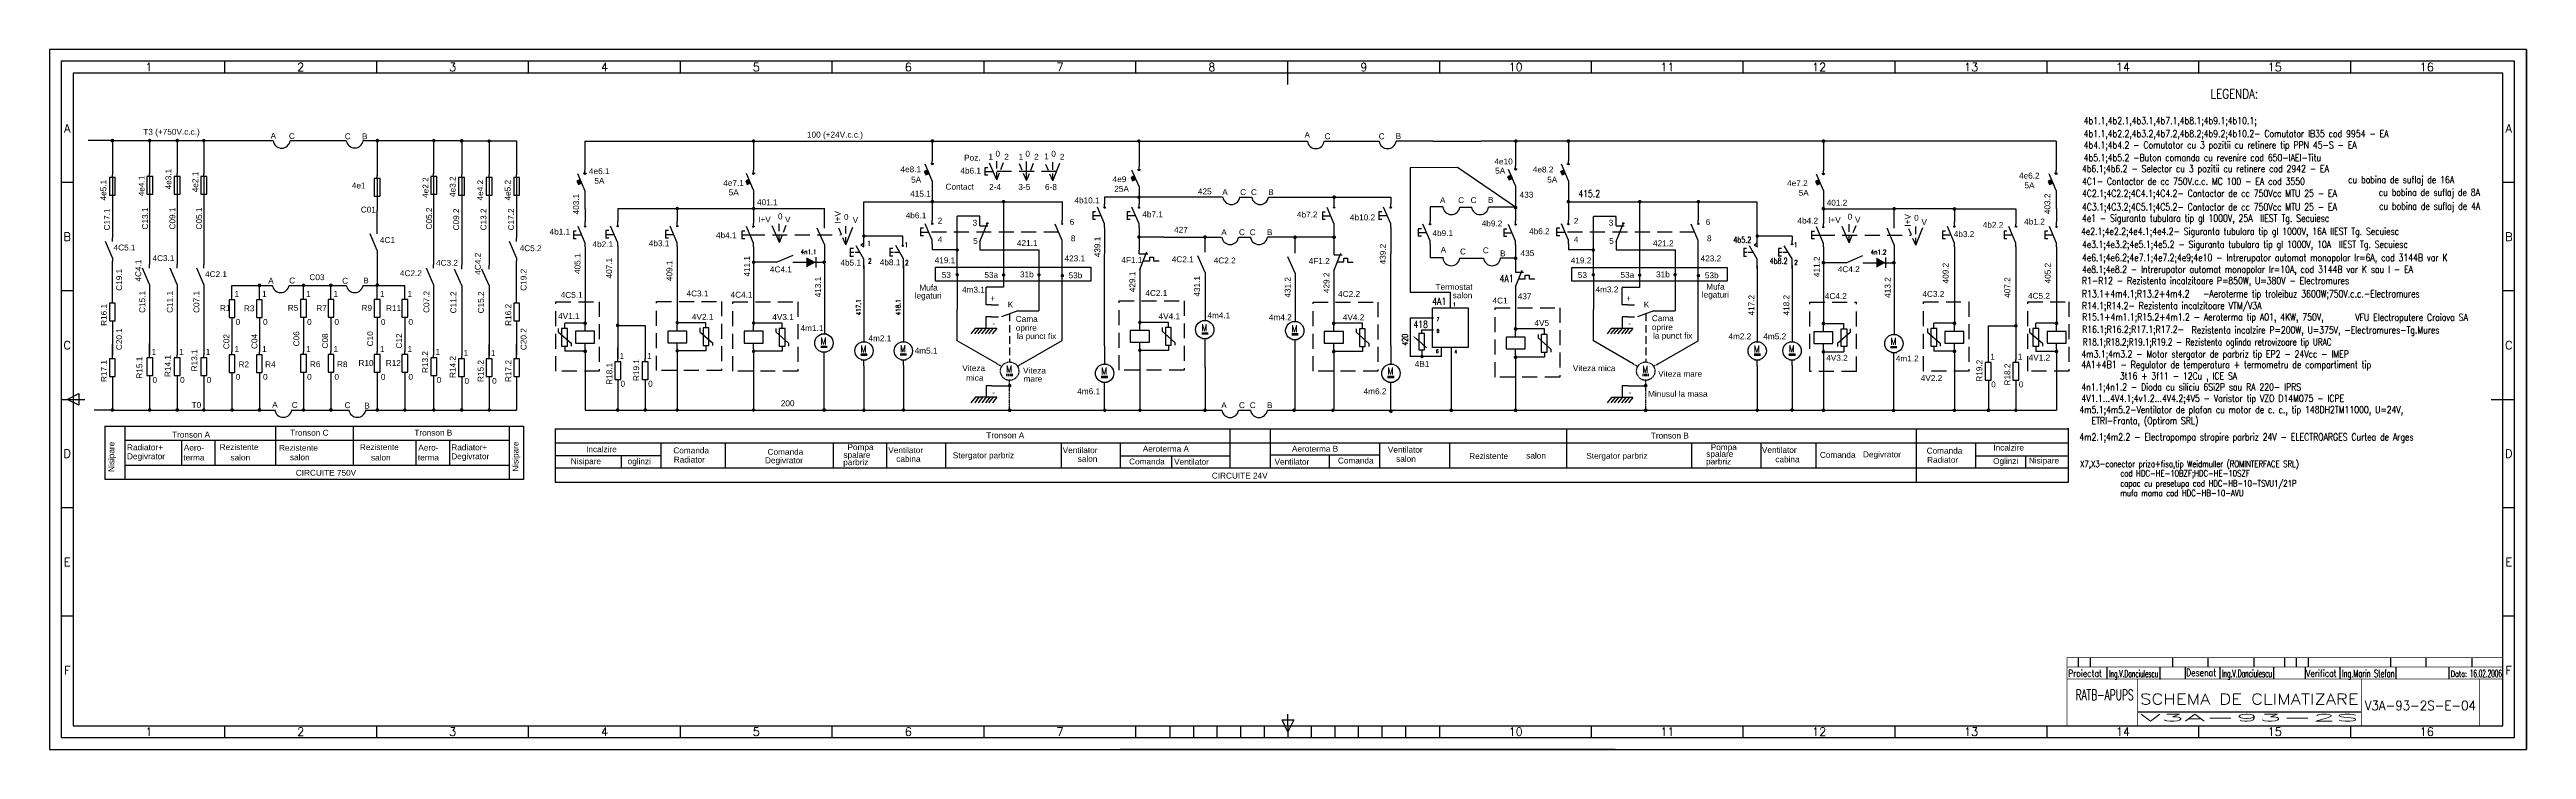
# Model space of a CAD drawing. Header units: millimetres. Extents: x 2616 to 3667, y 1624 to 1921.
import ezdxf
from ezdxf.enums import TextEntityAlignment as Align

# ---------------------------------------------------------------- set-up
doc = ezdxf.new("R2010")
doc.units = ezdxf.units.MM
for name, pattern in [('DASHED', [0.75, 0.5, -0.25]), ('DASHED2', [9.525, 6.35, -3.175]), ('HIDDEN2', [4.7625, 3.175, -1.5875])]:
    doc.linetypes.add(name, pattern=pattern)
doc.layers.add('INDICATOR', color=7, linetype='Continuous')
doc.styles.add('ISO', font='SIMPLEX.shx')
doc.styles.add('ROMANS', font='ROMANS.shx', dxfattribs={"width": 0.8})
doc.styles.get("Standard").update_dxf_attribs({"font": 'arial.ttf'})

# ---------------------------------------------------------------- blocks, each defined once
blk = doc.blocks.new('5A4')
at = {"color": 70}
for p, q in [((-976.6, 287), (-976.6, 292)), ((-912.1, 287), (-912.1, 292)), ((-847.7, 287), (-847.7, 292)), ((-783.3, 287), (-783.3, 292)), ((-718.9, 287), (-718.9, 292)), ((-654.4, 287), (-654.4, 292)), ((-590, 287), (-590, 292)), ((-525.6, 282.1), (-525.6, 292)), ((-461.1, 287), (-461.1, 292)), ((-396.7, 287), (-396.7, 292)), ((-332.3, 287), (-332.3, 292)), ((-267.8, 287), (-267.8, 292)), ((-203.4, 287), (-203.4, 292)), ((-139, 287), (-139, 292)), ((-74.5, 287), (-74.5, 292)), ((-1041, 240.5), (-1046, 240.5)), ((-5, 240.5), (-10, 240.5)), ((-1041, 194.5), (-1046, 194.5)), ((-5, 194.5), (-10, 194.5)), ((-1046, 148.5), (-1036, 148.5)), ((-1043.5, 148.5), (-1038.5, 151)), ((-1038.5, 146), (-1043.5, 148.5)), ((-1038.5, 151), (-1038.5, 146)), ((-15, 148.5), (-5, 148.5)), ((-1041, 102.5), (-1046, 102.5)), ((-5, 102.5), (-10, 102.5)), ((-1041, 56.5), (-1046, 56.5)), ((-5, 56.5), (-10, 56.5)), ((-528, 12.5), (-523, 12.5)), ((-525.5, 7.5), (-528, 12.5)), ((-525.5, 10), (-525.5, 15)), ((-523, 12.5), (-525.5, 7.5)), ((-976.6, 5), (-976.6, 10)), ((-912.1, 5), (-912.1, 10)), ((-847.7, 5), (-847.7, 10)), ((-783.3, 5), (-783.3, 10)), ((-718.9, 5), (-718.9, 10)), ((-654.4, 5), (-654.4, 10)), ((-590, 5), (-590, 10)), ((-590, 5), (-590, 10)), ((-575.5, 5), (-575.5, 10)), ((-565.5, 5), (-565.5, 10)), ((-555.5, 5), (-555.5, 10)), ((-545.5, 5), (-545.5, 10)), ((-535.5, 5), (-535.5, 10)), ((-525.5, 10), (-525.5, 5)), ((-515.5, 5), (-515.5, 10)), ((-505.5, 5), (-505.5, 10)), ((-495.5, 5), (-495.5, 10)), ((-485.5, 5), (-485.5, 10)), ((-475.5, 5), (-475.5, 10)), ((-461.1, 5), (-461.1, 10)), ((-461.1, 5), (-461.1, 10)), ((-396.7, 5), (-396.7, 10)), ((-332.3, 5), (-332.3, 10)), ((-267.8, 5), (-267.8, 10)), ((-203.4, 5), (-203.4, 10)), ((-139, 5), (-139, 10)), ((-74.5, 5), (-74.5, 10))]:
    blk.add_line(p, q, dxfattribs=at)
at = {"color": 240}
for points in [[(0, 0), (0, 297), (-1051, 297), (-1051, 0)], [(-5, 5), (-5, 292), (-1046, 292), (-1046, 5)]]:
    blk.add_lwpolyline(points, close=True, dxfattribs=at)
at = {"color": 70}
blk.add_lwpolyline([(-1041, 287), (-1041, 10), (-10, 10), (-10, 287)], close=True, dxfattribs=at)
at = {"color": 50, "style": 'ISO'}
for s, p in [('1', (-1008.8, 289.5)), ('2', (-944.4, 289.5)), ('3', (-879.9, 289.5)), ('4', (-815.5, 289.5)), ('5', (-751.1, 289.5)), ('6', (-686.6, 289.5)), ('7', (-622.2, 289.5)), ('8', (-557.8, 289.5)), ('9', (-493.3, 289.5)), ('10', (-428.9, 289.5)), ('11', (-364.5, 289.5)), ('12', (-300.1, 289.5)), ('13', (-235.6, 289.5)), ('14', (-171.2, 289.5)), ('15', (-106.8, 289.5)), ('16', (-42.3, 289.5)), ('A', (-1043.5, 263.5)), ('A', (-7.5, 263.5)), ('B', (-1043.5, 217.5)), ('B', (-7.5, 217.5)), ('C', (-1043.5, 171.5)), ('C', (-7.5, 171.5)), ('D', (-1043.5, 125.5)), ('D', (-7.5, 125.5)), ('E', (-1043.5, 79.5)), ('E', (-7.5, 79.5)), ('F', (-1043.5, 33.5)), ('F', (-7.5, 33.5)), ('1', (-1008.8, 7.5)), ('2', (-944.4, 7.5)), ('3', (-879.9, 7.5)), ('4', (-815.5, 7.5)), ('5', (-751.1, 7.5)), ('6', (-686.6, 7.5)), ('7', (-622.2, 7.5)), ('10', (-428.9, 7.5)), ('11', (-364.5, 7.5)), ('12', (-300.1, 7.5)), ('13', (-235.6, 7.5)), ('14', (-171.2, 7.5)), ('15', (-106.8, 7.5)), ('16', (-42.3, 7.5))]:
    blk.add_text(s, height=3.5, dxfattribs=at).set_placement(p, align=Align.MIDDLE)
blk = doc.blocks.new('indic-el')
at = {"layer": 'INDICATOR', "color": 1}
for p, q in [((-180, 25), (-180, 29)), ((-175, 25), (-175, 29)), ((-167.9, 20), (-167.9, 25)), ((-145.4, 19.8), (-145.4, 24.8)), ((-140, 25), (-140, 29)), ((-134.7, 20.1), (-134.7, 25.1)), ((-125, 25), (-125, 29)), ((-119.9, 20), (-119.9, 25)), ((-105.5, 25), (-105.5, 29)), ((-97.2, 20), (-97.2, 25)), ((-87.5, 25), (-87.5, 29)), ((-83.8, 20), (-83.8, 25)), ((-82.5, 25), (-82.5, 29)), ((-69, 20), (-69, 25)), ((-47.5, 25), (-47.5, 29)), ((-45.3, 20), (-45.3, 25)), ((-32.5, 25), (-32.5, 29)), ((-22.8, 20), (-22.8, 25)), ((-13, 25), (-13, 29)), ((-155, 6), (-60, 6))]:
    blk.add_line(p, q, dxfattribs=at)
at = {"layer": 'INDICATOR'}
blk.add_line((-92.5, 25), (-92.5, 29), dxfattribs=at)
at = {"layer": 'INDICATOR', "const_width": 0.3, "flags": 128}
for points in [[(0, 29), (-185, 29), (-185, 0)], [(0, 25), (-185, 25)], [(0, 20), (-185, 20)], [(-155, 0), (-155, 20)], [(-60, 0), (-60, 20)], [(-10, 0), (-10, 20)]]:
    blk.add_lwpolyline(points, dxfattribs=at)
at = {"layer": 'INDICATOR', "color": 1, "style": 'ROMANS', "width": 0.8}
for s, height, p in [('Proiectat', 3, (-184.5, 20.9)), ('Desenat', 3, (-134.4, 21.2)), ('Verificat', 3, (-83.5, 20.9)), ('Data:', 2.5, (-22.1, 20.9))]:
    blk.add_text(s, height=height, dxfattribs=at).set_placement(p)
at = {"layer": 'INDICATOR', "style": 'ROMANS', "width": 0.570908}
blk.add_text('RATB-APUPS', height=4.5, dxfattribs=at).set_placement((-181.3, 11), (-156.7, 11), align=Align.FIT)
at = {"layer": 'INDICATOR', "color": 1, "style": 'ROMANS'}
for tag, height, width, p, p2 in [('PROIECTAT', 3, 0.908325, (-167.1, 20.7), (-146.2, 20.7)), ('DESENAT', 3, 1.116423, (-119.3, 20.8), (-97.9, 20.8)), ('VERIFICAT', 3, 1.074468, (-68.3, 20.8), (-45.9, 20.8)), ('DATA', 3, 1.321041, (-14, 20.8), (-0.5, 20.8)), ('NUME_DESEN', 4.5, 2.080219, (-153.9, 9.2), (-61.2, 9.2)), ('NUMAR', 4, 2.383056, (-58.6, 6.8), (-11.4, 6.8)), ('ANS', 3, 11.421134, (-154, 2), (-61, 2))]:
    blk.add_attdef(tag, text='', height=height, dxfattribs=dict(at, width=width)).set_placement(p, p2, align=Align.FIT)

msp = doc.modelspace()

# ---------------------------------------------------------------- linework, layer by layer
at = {"color": 240}
for p, q in [((3666.9, 1921.2), (3666.9, 1624.2)), ((3280.2, 1624.2), (3070.2, 1624.2))]:
    msp.add_line(p, q, dxfattribs=at)
at = {"color": 1}
for p, q in [((2642.6, 1882.5), (2632.3, 1882.5)), ((2642.6, 1882.5), (2690.1, 1882.5)), ((2642.6, 1882.5), (2642.6, 1868)), ((2658.4, 1882.5), (2658.4, 1868.5)), ((2670.1, 1882.5), (2670.1, 1868.5)), ((2681.4, 1882.5), (2681.4, 1868.5)), ((2690.1, 1882.5), (2710.8, 1882.5)), ((2710.8, 1882.5), (2710.8, 1882.5)), ((2718, 1882.5), (2741.8, 1882.5)), ((2741.8, 1882.3), (2741.9, 1882.3)), ((2748.9, 1882.5), (2778.7, 1882.5)), ((2755, 1882.5), (2755, 1867.7)), ((2778.7, 1882.5), (2790, 1882.5)), ((2778.9, 1882.5), (2778.9, 1868.5)), ((2790.8, 1882.4), (2790.8, 1868.1)), ((2791.2, 1882.4), (2794.9, 1882.4)), ((2794.9, 1882.4), (2814.1, 1882.4)), ((2802.4, 1882.3), (2802.4, 1868)), ((2814.1, 1882.4), (2814.1, 1868)), ((2843.1, 1882.3), (3058, 1882.3)), ((2843.1, 1882.3), (2843.1, 1869.9)), ((2914.6, 1882.4), (2914.6, 1870)), ((2990.5, 1882.3), (2990.5, 1874)), ((3058, 1882.3), (3068.6, 1882.3)), ((3068.6, 1882.3), (3091.5, 1882.3)), ((3078.2, 1882.3), (3078.2, 1871.5)), ((3091.5, 1882.3), (3149.7, 1882.3)), ((3156.8, 1882.3), (3180.2, 1882.3)), ((3202.9, 1882.3), (3187.3, 1882.3)), ((3202.9, 1882.3), (3223.2, 1882.3)), ((3238.1, 1882.3), (3223.2, 1882.3)), ((3238, 1882.6), (3238, 1871.8)), ((3467.4, 1882.3), (3238.1, 1882.3)), ((3260.4, 1882.3), (3260.4, 1874)), ((3368.6, 1882.3), (3368.6, 1869.8)), ((3467.4, 1882.3), (3467.4, 1869.9)), ((2990.5, 1865.5), (2987.5, 1872.5)), ((2989.9, 1872.8), (2991.1, 1872.8)), ((2990.5, 1872.8), (2990.5, 1874)), ((3014.1, 1871), (3012.8, 1871)), ((3012.8, 1871), (3012.8, 1867.8)), ((3078.2, 1870.3), (3078.2, 1871.5)), ((3213.3, 1871.1), (3193.2, 1871)), ((3193.2, 1871), (3193.2, 1818.2)), ((3238, 1854.2), (3213.3, 1871.1)), ((3238, 1870.5), (3238, 1871.8)), ((3260.4, 1865.5), (3257.4, 1872.5)), ((3259.8, 1872.7), (3261, 1872.7)), ((3260.4, 1872.7), (3260.4, 1874)), ((2642.6, 1866.8), (2642.6, 1868)), ((2642.6, 1866.8), (2642.6, 1859.3)), ((2658.4, 1867.3), (2658.4, 1868.5)), ((2658.4, 1867.3), (2658.4, 1859.8)), ((2670.1, 1867.3), (2670.1, 1868.5)), ((2670.1, 1867.3), (2670.1, 1859.8)), ((2681.4, 1867.3), (2681.4, 1868.5)), ((2681.4, 1867.3), (2681.4, 1859.8)), ((2755, 1866.5), (2755, 1867.7)), ((2755, 1866.5), (2755, 1859)), ((2778.9, 1867.3), (2778.9, 1868.5)), ((2778.9, 1867.3), (2778.9, 1859.8)), ((2790.8, 1866.8), (2790.8, 1868.1)), ((2790.8, 1866.8), (2790.8, 1859.3)), ((2802.4, 1866.8), (2802.4, 1868)), ((2802.4, 1866.8), (2802.4, 1859.3)), ((2814.1, 1866.8), (2814.1, 1868)), ((2814.1, 1866.8), (2814.1, 1859.3)), ((2843.2, 1861.1), (2840.1, 1868.4)), ((2842.4, 1868.7), (2843.7, 1868.7)), ((2843.1, 1868.7), (2843.1, 1869.9)), ((2843.2, 1853.6), (2843.2, 1861.1)), ((2914.6, 1861.5), (2911.6, 1868.5)), ((2914, 1868.7), (2915.3, 1868.7)), ((2914.6, 1868.7), (2914.6, 1870)), ((2914.6, 1861.5), (2914.6, 1860)), ((2990.5, 1865.5), (2990.5, 1864)), ((2990.5, 1864), (2990.5, 1856.6)), ((3012.8, 1869.4), (3016.3, 1869.4)), ((3014.1, 1867.8), (3012.8, 1867.8)), ((3078.2, 1863), (3075.2, 1870)), ((3077.5, 1870.3), (3078.8, 1870.3)), ((3078.2, 1863), (3078.2, 1861.5)), ((3078.2, 1861.5), (3078.2, 1855.7)), ((3238, 1863.3), (3235, 1870.3)), ((3237.4, 1870.5), (3238.6, 1870.5)), ((3238, 1863.3), (3238, 1854.5)), ((3260.4, 1865.5), (3260.4, 1864)), ((3260.4, 1864), (3260.4, 1856.6)), ((3368.6, 1861.3), (3365.6, 1868.3)), ((3368, 1868.6), (3369.2, 1868.6)), ((3368.6, 1868.6), (3368.6, 1869.8)), ((3368.6, 1861.3), (3368.6, 1859.8)), ((3467.5, 1861.1), (3464.4, 1868.4)), ((3466.7, 1868.7), (3468, 1868.7)), ((3467.4, 1868.7), (3467.4, 1869.9)), ((3467.5, 1853.5), (3467.5, 1861.1)), ((2642.6, 1859.3), (2642.6, 1858)), ((2642.6, 1858), (2642.6, 1841.3)), ((2658.4, 1859.8), (2658.4, 1858.5)), ((2658.4, 1858.5), (2658.4, 1830)), ((2670.1, 1859.8), (2670.1, 1858.5)), ((2670.1, 1858.5), (2670.1, 1830)), ((2681.4, 1859.8), (2681.4, 1858.5)), ((2681.4, 1858.5), (2681.4, 1830)), ((2755, 1859), (2755, 1857.7)), ((2755, 1857.7), (2755, 1852.8)), ((2755, 1842.9), (2755, 1852.8)), ((2778.9, 1859.8), (2778.9, 1858.5)), ((2778.9, 1858.5), (2778.9, 1830)), ((2790.8, 1859.3), (2790.8, 1858.1)), ((2790.8, 1858.1), (2790.8, 1829.6)), ((2802.4, 1859.3), (2802.4, 1858)), ((2802.4, 1858), (2802.4, 1829.6)), ((2814.1, 1859.3), (2814.1, 1858)), ((2814.1, 1858), (2814.1, 1841.3)), ((2843.2, 1853.6), (2843.2, 1848.1)), ((2857, 1853.7), (2944.7, 1853.7)), ((2857, 1853.7), (2857, 1848.3)), ((2882.3, 1853.7), (2882.3, 1848.3)), ((2914.6, 1860), (2914.6, 1847.5)), ((2944.7, 1847), (2944.7, 1853.8)), ((2961.5, 1856.6), (3045.6, 1856.6)), ((2961.5, 1841.9), (2961.5, 1856.6)), ((2990.5, 1856.6), (2990.5, 1848.7)), ((3010.7, 1850.4), (3001, 1850.4)), ((3001, 1831.7), (3001, 1850.4)), ((3010.7, 1848.2), (3010.7, 1850.4)), ((3020.7, 1856.6), (3020.7, 1831.7)), ((3045.6, 1856.7), (3045.6, 1848.7)), ((3059.8, 1852.3), (3058.6, 1852.3)), ((3058.6, 1852.3), (3058.6, 1849)), ((3058.6, 1850.7), (3062.1, 1850.7)), ((3063.6, 1847.2), (3060.6, 1854.2)), ((3113.6, 1858.5), (3063.6, 1858.5)), ((3063.6, 1858.5), (3063.6, 1855.7)), ((3063.6, 1854.4), (3063.6, 1855.7)), ((3074.4, 1852.3), (3073.2, 1852.3)), ((3073.2, 1852.3), (3073.2, 1849)), ((3073.2, 1850.7), (3076.7, 1850.7)), ((3078.2, 1847.2), (3075.2, 1854.2)), ((3078.2, 1854.4), (3078.2, 1855.7)), ((3120.9, 1858.5), (3126, 1858.5)), ((3133.2, 1858.5), (3185, 1858.5)), ((3157.2, 1852.2), (3156, 1852.2)), ((3156, 1852.2), (3156, 1849)), ((3156, 1850.6), (3159.5, 1850.6)), ((3161, 1847.1), (3158, 1854.1)), ((3161, 1854.4), (3161, 1858.5)), ((3180, 1852.3), (3180, 1849)), ((3181.3, 1852.3), (3180, 1852.3)), ((3180, 1850.7), (3183.5, 1850.7)), ((3185, 1847.2), (3182, 1854.2)), ((3185, 1858.5), (3185, 1855.7)), ((3185, 1854.4), (3185, 1855.7)), ((3201.7, 1854.4), (3201.7, 1848.5)), ((3207.1, 1854.4), (3201.7, 1854.4)), ((3214.3, 1854.2), (3219.4, 1854.2)), ((3237.9, 1854.2), (3226.5, 1854.2)), ((3238, 1854.2), (3238, 1848.4)), ((3260.4, 1856.6), (3340.5, 1856.6)), ((3260.4, 1856.6), (3260.4, 1848.7)), ((3271, 1831.7), (3271, 1850.3)), ((3280.6, 1850.3), (3271, 1850.3)), ((3280.6, 1848.2), (3280.6, 1850.3)), ((3290.6, 1856.6), (3290.6, 1831.7)), ((3315.5, 1856.6), (3315.5, 1848.7)), ((3340.5, 1841.9), (3340.5, 1856.6)), ((3368.6, 1859.8), (3368.6, 1847.4)), ((3368.6, 1853.6), (3398.6, 1853.6)), ((3423.8, 1853.5), (3398.6, 1853.6)), ((3398.6, 1846.9), (3398.6, 1853.6)), ((3424.2, 1853.5), (3424.2, 1848.1)), ((3424.6, 1853.5), (3450.3, 1853.5)), ((3450.3, 1853.5), (3450.3, 1847)), ((3467.5, 1853.5), (3467.5, 1848)), ((2642.6, 1832.7), (2639.6, 1839.7)), ((2642.6, 1839.7), (2642.6, 1841.3)), ((2755, 1835.9), (2752, 1842.9)), ((2814.1, 1832.7), (2811.1, 1839.7)), ((2814.1, 1839.7), (2814.1, 1841.3)), ((2838.2, 1844.1), (2838.2, 1840.9)), ((2839.4, 1844.1), (2838.2, 1844.1)), ((2838.2, 1842.5), (2841.7, 1842.5)), ((2839.4, 1840.9), (2838.2, 1840.9)), ((2843.2, 1839), (2840.2, 1846)), ((2843.2, 1847.5), (2843.2, 1848.1)), ((2843.2, 1846.3), (2843.2, 1847.5)), ((2852, 1844.4), (2852, 1841.1)), ((2853.3, 1844.4), (2852, 1844.4)), ((2852, 1842.7), (2855.5, 1842.7)), ((2853.3, 1841.1), (2852, 1841.1)), ((2857, 1839.2), (2854, 1846.2)), ((2857, 1847.7), (2857, 1848.3)), ((2857, 1846.5), (2857, 1847.7)), ((2878.5, 1844.3), (2877.3, 1844.3)), ((2877.3, 1844.3), (2877.3, 1841.1)), ((2877.3, 1842.7), (2880.8, 1842.7)), ((2878.5, 1841.1), (2877.3, 1841.1)), ((2882.3, 1839.2), (2879.3, 1846.2)), ((2882.3, 1847.7), (2882.3, 1848.3)), ((2882.3, 1846.4), (2882.3, 1847.7)), ((2909.6, 1844.1), (2909.6, 1840.9)), ((2910.9, 1844.1), (2909.6, 1844.1)), ((2909.6, 1842.5), (2913.1, 1842.5)), ((2910.9, 1840.9), (2909.6, 1840.9)), ((2914.6, 1839), (2911.6, 1846)), ((2914.6, 1846.3), (2914.6, 1847.5)), ((2944.7, 1838.4), (2941.7, 1845.4)), ((2944.7, 1845.4), (2944.7, 1847)), ((2978, 1842), (2961.5, 1842)), ((2961.5, 1837.4), (2961.5, 1841.9)), ((2978, 1838.2), (2978, 1842)), ((2985.5, 1845.3), (2985.5, 1842.1)), ((2986.7, 1845.3), (2985.5, 1845.3)), ((2985.5, 1843.7), (2989, 1843.7)), ((2986.7, 1842.1), (2985.5, 1842.1)), ((2990.5, 1840.2), (2987.5, 1847.2)), ((2990.5, 1847.4), (2990.5, 1848.7)), ((2990.5, 1838.7), (2990.5, 1840.2)), ((3010.7, 1846.4), (3010.7, 1848.2)), ((3010.7, 1839.7), (3013.7, 1847.2)), ((3010.7, 1839.7), (3010.7, 1836.1)), ((3045.6, 1840.1), (3042.6, 1847.1)), ((3045.6, 1847.5), (3045.6, 1848.7)), ((3045.6, 1831.7), (3045.6, 1840.1)), ((3059.8, 1849), (3058.6, 1849)), ((3063.6, 1845.7), (3063.6, 1847.2)), ((3063.6, 1845.7), (3063.6, 1834.4)), ((3074.4, 1849), (3073.2, 1849)), ((3078.2, 1845.7), (3078.2, 1847.2)), ((3078.2, 1845.7), (3078.2, 1836)), ((3088.8, 1841.6), (3078.2, 1841.6)), ((3088.8, 1841.6), (3113.1, 1841.6)), ((3106.2, 1835.2), (3106.2, 1841.6)), ((3120.5, 1841.6), (3125.6, 1841.6)), ((3161, 1841.5), (3132.7, 1841.5)), ((3144.4, 1834.8), (3144.4, 1841.5)), ((3157.2, 1849), (3156, 1849)), ((3161, 1845.6), (3161, 1847.1)), ((3161, 1841.5), (3161, 1845.6)), ((3161, 1834), (3161, 1841.5)), ((3181.3, 1849), (3180, 1849)), ((3185, 1845.7), (3185, 1847.2)), ((3185, 1845.7), (3185, 1834.4)), ((3196.7, 1845.1), (3196.7, 1841.9)), ((3198, 1845.1), (3196.7, 1845.1)), ((3196.7, 1843.5), (3200.2, 1843.5)), ((3198, 1841.9), (3196.7, 1841.9)), ((3201.7, 1840), (3198.7, 1847)), ((3201.7, 1847.3), (3201.7, 1848.5)), ((3201.7, 1838.5), (3201.7, 1840)), ((3233, 1845), (3233, 1841.8)), ((3234.3, 1845), (3233, 1845)), ((3233, 1843.4), (3236.5, 1843.4)), ((3234.3, 1841.8), (3233, 1841.8)), ((3238, 1839.9), (3235, 1846.9)), ((3238, 1847.1), (3238, 1848.4)), ((3238, 1838.4), (3238, 1839.9)), ((3255.4, 1845.3), (3255.4, 1842.1)), ((3256.7, 1845.3), (3255.4, 1845.3)), ((3255.4, 1843.7), (3258.9, 1843.7)), ((3256.7, 1842.1), (3255.4, 1842.1)), ((3260.4, 1840.2), (3257.4, 1847.2)), ((3260.4, 1847.4), (3260.4, 1848.7)), ((3260.4, 1838.7), (3260.4, 1840.2)), ((3280.6, 1846.3), (3280.6, 1848.2)), ((3280.6, 1839.7), (3283.6, 1847.2)), ((3280.6, 1839.7), (3280.6, 1836.1)), ((3315.5, 1840.1), (3312.5, 1847.1)), ((3315.5, 1847.4), (3315.5, 1848.7)), ((3315.5, 1831.7), (3315.5, 1840.1)), ((3355.3, 1842), (3340.5, 1842)), ((3340.5, 1837.4), (3340.5, 1841.9)), ((3355.3, 1842), (3355.3, 1840.1)), ((3355.3, 1838.8), (3355.3, 1840.1)), ((3363.6, 1844), (3363.6, 1840.8)), ((3364.8, 1844), (3363.6, 1844)), ((3363.6, 1842.4), (3367.1, 1842.4)), ((3364.8, 1840.8), (3363.6, 1840.8)), ((3368.6, 1838.9), (3365.6, 1845.9)), ((3368.6, 1846.1), (3368.6, 1847.4)), ((3398.6, 1838.3), (3395.6, 1845.3)), ((3398.6, 1845.3), (3398.6, 1846.9)), ((3419.2, 1844.1), (3419.2, 1840.9)), ((3420.4, 1844.1), (3419.2, 1844.1)), ((3419.2, 1842.5), (3422.7, 1842.5)), ((3420.4, 1840.9), (3419.2, 1840.9)), ((3424.2, 1839), (3421.2, 1846)), ((3424.2, 1847.5), (3424.2, 1848.1)), ((3424.2, 1846.2), (3424.2, 1847.5)), ((3445.3, 1844.1), (3445.3, 1840.9)), ((3446.5, 1844.1), (3445.3, 1844.1)), ((3445.3, 1842.5), (3448.8, 1842.5)), ((3446.5, 1840.9), (3445.3, 1840.9)), ((3450.3, 1839), (3447.3, 1846)), ((3450.3, 1846.2), (3450.3, 1847)), ((3462.5, 1844.1), (3462.5, 1840.9)), ((3463.8, 1844.1), (3462.5, 1844.1)), ((3462.5, 1842.5), (3466, 1842.5)), ((3463.8, 1840.9), (3462.5, 1840.9)), ((3467.5, 1839), (3464.5, 1846)), ((3467.5, 1847.5), (3467.5, 1848)), ((3467.5, 1846.2), (3467.5, 1847.5)), ((2642.6, 1832.7), (2642.6, 1831.3)), ((2642.6, 1819.6), (2642.6, 1831.3)), ((2658.4, 1828.4), (2658.4, 1830)), ((2670.1, 1828.4), (2670.1, 1830)), ((2681.4, 1828.4), (2681.4, 1830)), ((2755, 1835.9), (2755, 1820.4)), ((2778.9, 1828.4), (2778.9, 1830)), ((2790.8, 1828), (2790.8, 1829.6)), ((2802.4, 1827.9), (2802.4, 1829.6)), ((2814.1, 1832.7), (2814.1, 1831.3)), ((2814.1, 1819.6), (2814.1, 1831.3)), ((2843.2, 1837.5), (2843.2, 1839)), ((2843.2, 1837.5), (2843.2, 1818.1)), ((2857, 1837.7), (2857, 1839.2)), ((2857, 1837.7), (2857, 1818.4)), ((2882.3, 1837.7), (2882.3, 1839.2)), ((2882.3, 1837.7), (2882.3, 1818.3)), ((2914.6, 1837.5), (2914.6, 1839)), ((2914.6, 1837.5), (2914.6, 1818.1)), ((2924.4, 1830.9), (2914.6, 1830.9)), ((2924.4, 1830.9), (2931.4, 1833.9)), ((2931.3, 1830.9), (2933, 1830.9)), ((2933, 1830.9), (2944.6, 1830.9)), ((2944.7, 1838.4), (2944.7, 1837)), ((2944.7, 1837), (2944.7, 1800.5)), ((2957, 1836.7), (2955.7, 1836.7)), ((2955.7, 1836.7), (2955.7, 1833.4)), ((2957.2, 1835), (2955.7, 1835)), ((2957, 1833.4), (2955.7, 1833.4)), ((2959.8, 1835), (2957.7, 1835)), ((2961.5, 1832.2), (2958.2, 1837.9)), ((2961.5, 1839), (2960.1, 1838.2)), ((2960.1, 1838.2), (2961.5, 1837.4)), ((2961.5, 1830.2), (2961.5, 1832.2)), ((2961.5, 1828.2), (2961.5, 1830.2)), ((2961.5, 1829.5), (2961.5, 1799.5)), ((2973.7, 1836.7), (2972.5, 1836.7)), ((2972.5, 1836.7), (2972.5, 1833.5)), ((2974, 1835.1), (2972.5, 1835.1)), ((2974, 1835.1), (2972.5, 1835.1)), ((2973.7, 1833.5), (2972.5, 1833.5)), ((2976.6, 1835.1), (2974.4, 1835.1)), ((2978.2, 1832.3), (2975, 1838)), ((2978.2, 1830.3), (2978.2, 1832.3)), ((2978.2, 1828.2), (2978.2, 1830.3)), ((2978.2, 1829.6), (2978.2, 1799.6)), ((2990.5, 1838.7), (2990.5, 1836.1)), ((3001, 1836.1), (2990.5, 1836.1)), ((3001, 1825.6), (3001, 1831.7)), ((3010.7, 1836.1), (3035.7, 1836.1)), ((3020.7, 1831.7), (3020.7, 1825.6)), ((3035.7, 1836.1), (3035.7, 1831.7)), ((3035.7, 1831.7), (3035.7, 1810.9)), ((3045.6, 1810.9), (3045.6, 1831.7)), ((3063.6, 1795.4), (3063.6, 1834.4)), ((3078.2, 1834.4), (3078.2, 1836)), ((3078.5, 1827.8), (3081.5, 1835.3)), ((3080, 1831.5), (3082.8, 1831.5)), ((3082.8, 1833.1), (3084.4, 1833.1)), ((3082.8, 1831.5), (3082.8, 1833.1)), ((3084.4, 1833.1), (3084.4, 1831.5)), ((3084.4, 1831.5), (3086.8, 1831.5)), ((3106.2, 1826.6), (3103.2, 1833.6)), ((3144.4, 1826.2), (3141.4, 1833.2)), ((3160.8, 1827.3), (3163.8, 1834.8)), ((3162.3, 1831.1), (3165.1, 1831.1)), ((3165.1, 1831.1), (3165.1, 1832.6)), ((3165.1, 1832.6), (3166.7, 1832.6)), ((3166.7, 1832.6), (3166.7, 1831)), ((3166.7, 1831), (3169.1, 1831)), ((3185.1, 1795.4), (3185, 1834.4)), ((3201.7, 1838.5), (3201.7, 1832.7)), ((3207.4, 1832.7), (3201.7, 1832.7)), ((3214.3, 1832.6), (3219.4, 1832.6)), ((3219.4, 1832.6), (3224.4, 1832.6)), ((3238, 1832.6), (3231.6, 1832.6)), ((3238, 1838.4), (3238, 1832.6)), ((3238, 1832.6), (3238, 1826.7)), ((3260.4, 1838.7), (3260.4, 1836.1)), ((3271, 1836.1), (3260.4, 1836.1)), ((3271, 1825.6), (3271, 1831.7)), ((3280.6, 1836.1), (3305.7, 1836.1)), ((3290.6, 1831.7), (3290.6, 1825.6)), ((3305.7, 1836.1), (3305.7, 1831.7)), ((3305.7, 1831.7), (3305.7, 1810.8)), ((3315.5, 1810.8), (3315.5, 1831.7)), ((3334.8, 1836.7), (3334.8, 1833.4)), ((3336, 1836.7), (3334.8, 1836.7)), ((3336.3, 1835), (3334.8, 1835)), ((3336, 1833.4), (3334.8, 1833.4)), ((3338.9, 1835), (3336.7, 1835)), ((3340.5, 1832.2), (3337.3, 1837.9)), ((3340.5, 1839), (3339.2, 1838.2)), ((3339.2, 1838.2), (3340.6, 1837.4)), ((3340.5, 1830.2), (3340.5, 1832.2)), ((3340.5, 1828.2), (3340.5, 1830.2)), ((3340.5, 1829.5), (3340.5, 1799.5)), ((3350.8, 1836.7), (3349.5, 1836.7)), ((3349.5, 1836.7), (3349.5, 1833.5)), ((3351.1, 1835.1), (3349.5, 1835.1)), ((3350.8, 1833.5), (3349.5, 1833.5)), ((3353.7, 1835.1), (3351.5, 1835.1)), ((3355.3, 1832.3), (3352, 1837.9)), ((3355.3, 1830.2), (3355.3, 1832.3)), ((3355.3, 1828.2), (3355.3, 1830.2)), ((3355.3, 1829.6), (3355.3, 1799.6)), ((3368.6, 1837.4), (3368.6, 1838.9)), ((3368.6, 1837.4), (3368.6, 1818)), ((3378.3, 1830.7), (3368.6, 1830.7)), ((3378.3, 1830.7), (3385.3, 1833.7)), ((3385.3, 1830.7), (3386.9, 1830.7)), ((3386.9, 1830.7), (3398.5, 1830.7)), ((3398.6, 1838.3), (3398.6, 1836.9)), ((3398.6, 1836.9), (3398.6, 1800.3)), ((3424.2, 1837.5), (3424.2, 1839)), ((3424.2, 1837.5), (3424.2, 1818.1)), ((3450.3, 1837.5), (3450.3, 1839)), ((3450.3, 1837.5), (3450.3, 1818.1)), ((3467.5, 1837.5), (3467.5, 1839)), ((3467.5, 1837.5), (3467.5, 1818.1)), ((2642.6, 1814.9), (2642.6, 1819.6)), ((2658.4, 1821.4), (2655.4, 1828.4)), ((2658.4, 1821.4), (2658.4, 1820.1)), ((2658.4, 1820.1), (2658.4, 1791.6)), ((2670.1, 1821.4), (2667.1, 1828.4)), ((2670.1, 1821.4), (2670.1, 1820.1)), ((2670.1, 1820.1), (2670.1, 1791.6)), ((2681.4, 1821.4), (2678.4, 1828.4)), ((2681.4, 1821.4), (2681.4, 1820.1)), ((2681.4, 1820.1), (2681.4, 1791.6)), ((2693.3, 1821.1), (2710.5, 1821.1)), ((2693.3, 1816.2), (2693.3, 1821.1)), ((2705, 1816.2), (2705, 1821.1)), ((2717.6, 1821.1), (2741.8, 1821.1)), ((2723.7, 1816.3), (2723.7, 1821.1)), ((2735.3, 1816.3), (2735.3, 1821.1)), ((2748.9, 1821.1), (2766.7, 1821.1)), ((2755, 1816.3), (2755, 1821.2)), ((2766.7, 1816.3), (2766.7, 1821.1)), ((2778.9, 1821.4), (2775.9, 1828.4)), ((2778.9, 1821.4), (2778.9, 1820.1)), ((2778.9, 1820.1), (2778.9, 1791.6)), ((2790.8, 1821), (2787.8, 1828)), ((2790.8, 1821), (2790.8, 1819.6)), ((2790.8, 1819.6), (2790.8, 1791.2)), ((2802.4, 1821), (2799.4, 1828)), ((2802.4, 1821), (2802.4, 1819.6)), ((2802.4, 1819.6), (2802.4, 1791.1)), ((2814.1, 1814.9), (2814.1, 1819.6)), ((2857, 1818.4), (2857, 1789.9)), ((2882.3, 1818.3), (2882.3, 1804.2)), ((3001, 1825.2), (3001, 1810.9)), ((3013.3, 1816.5), (3013.3, 1820.3)), ((3020.7, 1820.3), (3013.3, 1820.3)), ((3020.7, 1825.6), (3020.7, 1820.3)), ((3078.5, 1827.8), (3078.5, 1826.3)), ((3078.5, 1826.3), (3078.5, 1818.5)), ((3078.5, 1818.5), (3078.5, 1804.5)), ((3106.2, 1826.6), (3106.2, 1825.2)), ((3106.2, 1825.2), (3106.2, 1814)), ((3144.4, 1826.2), (3144.4, 1824.8)), ((3144.4, 1824.8), (3144.4, 1813.5)), ((3160.8, 1827.3), (3160.8, 1825.8)), ((3160.8, 1825.8), (3160.8, 1818.1)), ((3238, 1820.5), (3240.8, 1827.6)), ((3238, 1820.5), (3238, 1815.7)), ((3239.3, 1823.8), (3242.1, 1823.8)), ((3242.1, 1825.4), (3243.7, 1825.4)), ((3242.1, 1823.8), (3242.1, 1825.4)), ((3243.7, 1825.4), (3243.7, 1823.8)), ((3243.7, 1823.8), (3246.1, 1823.8)), ((3271, 1825.2), (3271, 1810.8)), ((3290.6, 1820.2), (3283.2, 1820.2)), ((3283.2, 1816.5), (3283.2, 1820.2)), ((3290.6, 1825.6), (3290.6, 1820.2)), ((2642.6, 1813.6), (2642.6, 1814.9)), ((2693.3, 1815), (2693.3, 1816.2)), ((2705, 1815), (2705, 1816.2)), ((2723.7, 1815.1), (2723.7, 1816.3)), ((2735.3, 1815.1), (2735.3, 1816.3)), ((2755, 1815.1), (2755, 1816.3)), ((2766.7, 1815.1), (2766.7, 1816.3)), ((2814.1, 1813.6), (2814.1, 1814.9)), ((2843.2, 1818.1), (2843.2, 1804.1)), ((2914.6, 1818.1), (2914.6, 1804.1)), ((3001, 1797.6), (3001, 1810.9)), ((3013.2, 1807.8), (3013.2, 1802.8)), ((3015.6, 1807.8), (3013.2, 1807.8)), ((3013.3, 1812.8), (3013.3, 1816.5)), ((3015.6, 1812.8), (3013.3, 1812.8)), ((3015.6, 1812.8), (3017.1, 1812.8)), ((3015.6, 1807.8), (3017.1, 1807.8)), ((3017.1, 1812.8), (3018.6, 1812.8)), ((3017.1, 1807.8), (3018.6, 1807.8)), ((3026.8, 1810.3), (3019.8, 1807.8)), ((3026.8, 1810.3), (3031.1, 1810.3)), ((3031.1, 1810.3), (3035.7, 1810.3)), ((3035.7, 1810.9), (3035.7, 1810.3)), ((3045.6, 1797.7), (3045.6, 1810.9)), ((3106.2, 1813.9), (3106.2, 1806.2)), ((3144.4, 1813.5), (3144.4, 1805.8)), ((3160.8, 1818.1), (3160.8, 1804)), ((3193.2, 1818.2), (3210.3, 1818.2)), ((3202.8, 1794.7), (3202.8, 1811.5)), ((3202.8, 1811.5), (3217.8, 1811.5)), ((3210.3, 1811.5), (3210.3, 1818.2)), ((3217.8, 1811.5), (3217.8, 1794.7)), ((3238, 1815.7), (3238, 1801.6)), ((3271, 1797.6), (3271, 1810.8)), ((3283.2, 1812.8), (3283.2, 1816.5)), ((3285.5, 1812.8), (3283.2, 1812.8)), ((3283.2, 1807.8), (3283.2, 1802.8)), ((3285.5, 1807.8), (3283.2, 1807.8)), ((3285.5, 1812.8), (3287, 1812.8)), ((3285.5, 1807.8), (3287, 1807.8)), ((3287, 1812.8), (3288.5, 1812.8)), ((3287, 1807.8), (3288.5, 1807.8)), ((3296.7, 1810.3), (3289.7, 1807.8)), ((3296.7, 1810.3), (3301, 1810.3)), ((3301, 1810.3), (3305.7, 1810.3)), ((3305.7, 1810.8), (3305.7, 1810.3)), ((3315.5, 1797.6), (3315.5, 1810.8)), ((3368.6, 1818), (3368.6, 1803.9)), ((3424.2, 1818.1), (3424.2, 1804)), ((3450.3, 1818.1), (3450.3, 1789.6)), ((3467.5, 1818.1), (3467.5, 1804)), ((2642.6, 1806.1), (2642.6, 1804.9)), ((2642.6, 1804.9), (2642.6, 1791.5)), ((2693.3, 1807.5), (2693.3, 1806.2)), ((2693.3, 1806.2), (2693.3, 1792.9)), ((2705, 1807.5), (2705, 1806.2)), ((2705, 1806.2), (2705, 1792.9)), ((2723.7, 1807.6), (2723.7, 1806.4)), ((2723.7, 1806.4), (2723.7, 1793)), ((2735.3, 1807.6), (2735.3, 1806.4)), ((2735.3, 1806.4), (2735.3, 1793)), ((2755, 1807.6), (2755, 1806.4)), ((2755, 1806.4), (2755, 1793)), ((2766.7, 1807.6), (2766.7, 1806.4)), ((2766.7, 1806.4), (2766.7, 1793)), ((2814.1, 1806.1), (2814.1, 1804.9)), ((2814.1, 1804.9), (2814.1, 1791.5)), ((2831.8, 1802.8), (2831.8, 1801.3)), ((2831.8, 1801.3), (2837.2, 1796.5)), ((2834.5, 1802.8), (2834.5, 1805)), ((2843.6, 1805), (2834.5, 1805)), ((2843.2, 1801.6), (2843.2, 1804.1)), ((2857, 1804.1), (2868.7, 1804.1)), ((2868.7, 1804.1), (2868.7, 1789.9)), ((2894.4, 1805.2), (2882.3, 1805.2)), ((2882.3, 1801.7), (2882.3, 1804.2)), ((2891.8, 1803), (2891.8, 1801.4)), ((2891.8, 1801.4), (2897.2, 1796.7)), ((2894.4, 1803), (2894.4, 1805.2)), ((2926.8, 1805.1), (2914.6, 1805.1)), ((2914.6, 1801.6), (2914.6, 1804.1)), ((2924.1, 1802.8), (2924.1, 1801.3)), ((2924.1, 1801.3), (2929.5, 1796.5)), ((2926.8, 1802.8), (2926.8, 1805.1)), ((2961.5, 1799.5), (2961.5, 1797.1)), ((2978.2, 1799.6), (2978.2, 1797.2)), ((3017.9, 1787.9), (3001, 1797.6)), ((3008.7, 1802.8), (3006.8, 1800.5)), ((3010.3, 1802.8), (3008.4, 1800.5)), ((3017.8, 1802.8), (3008.7, 1802.8)), ((3011.7, 1802.8), (3009.8, 1800.5)), ((3013.2, 1802.8), (3011.4, 1800.5)), ((3014.8, 1802.8), (3012.9, 1800.5)), ((3016.2, 1802.8), (3014.4, 1800.5)), ((3017.8, 1802.8), (3015.9, 1800.5)), ((3028.6, 1787.9), (3045.6, 1797.7)), ((3090.7, 1805.4), (3078.5, 1805.4)), ((3078.5, 1802), (3078.5, 1804.5)), ((3088, 1803.2), (3088, 1801.6)), ((3088, 1801.6), (3093.4, 1796.9)), ((3090.7, 1803.2), (3090.7, 1805.4)), ((3104.8, 1801), (3107.5, 1801)), ((3104.8, 1800.5), (3107.5, 1800.5)), ((3106.2, 1786.2), (3106.2, 1798.4)), ((3143, 1800.6), (3145.7, 1800.6)), ((3143, 1800.1), (3145.7, 1800.1)), ((3144.4, 1768.1), (3144.4, 1798)), ((3173, 1805), (3160.8, 1805)), ((3160.8, 1801.5), (3160.8, 1804)), ((3170.3, 1802.7), (3170.3, 1801.2)), ((3170.3, 1801.2), (3175.7, 1796.4)), ((3173, 1802.7), (3173, 1805)), ((3193.2, 1807.2), (3193.2, 1790.9)), ((3203.2, 1807.2), (3193.2, 1807.2)), ((3200.2, 1794.6), (3196.6, 1797.8)), ((3198.2, 1802.2), (3203.2, 1802.2)), ((3198.2, 1800.7), (3198.2, 1802.2)), ((3250.2, 1802.6), (3238, 1802.6)), ((3238, 1799.1), (3238, 1801.6)), ((3247.5, 1800.3), (3247.5, 1798.8)), ((3247.5, 1798.8), (3252.9, 1794)), ((3250.2, 1800.3), (3250.2, 1802.6)), ((3287.9, 1787.8), (3271, 1797.6)), ((3278.6, 1802.8), (3276.8, 1800.5)), ((3280.2, 1802.8), (3278.3, 1800.5)), ((3287.7, 1802.8), (3278.6, 1802.8)), ((3281.6, 1802.8), (3279.7, 1800.5)), ((3283.2, 1802.8), (3281.3, 1800.5)), ((3284.7, 1802.8), (3282.9, 1800.5)), ((3286.1, 1802.8), (3284.3, 1800.5)), ((3287.7, 1802.8), (3285.8, 1800.5)), ((3298.5, 1787.8), (3315.5, 1797.6)), ((3340.5, 1799.5), (3340.5, 1797.1)), ((3355.3, 1799.6), (3355.3, 1797.2)), ((3368.6, 1804.9), (3377.3, 1804.9)), ((3368.6, 1801.4), (3368.6, 1803.9)), ((3380, 1801.1), (3374.6, 1796.4)), ((3377.3, 1802.6), (3377.3, 1804.9)), ((3380, 1802.6), (3380, 1801.1)), ((3412.8, 1802.8), (3412.8, 1801.2)), ((3412.8, 1801.2), (3418.2, 1796.5)), ((3424.6, 1805), (3415.5, 1805)), ((3415.5, 1802.8), (3415.5, 1805)), ((3424.2, 1801.5), (3424.2, 1804)), ((3438.6, 1788.4), (3438.6, 1803.9)), ((3438.6, 1803.9), (3450.3, 1803.9)), ((3456.1, 1802.8), (3456.1, 1801.2)), ((3456.1, 1801.2), (3461.5, 1796.5)), ((3467.5, 1805), (3458.8, 1805)), ((3458.8, 1802.8), (3458.8, 1805)), ((3467.5, 1801.5), (3467.5, 1804)), ((2642.6, 1791.1), (2642.6, 1796)), ((2642.6, 1789.9), (2642.6, 1791.1)), ((2658.4, 1791.6), (2658.4, 1796.4)), ((2658.4, 1790.3), (2658.4, 1791.6)), ((2670.1, 1790.3), (2670.1, 1791.6)), ((2681.4, 1790.3), (2681.4, 1791.6)), ((2693.3, 1791.6), (2693.3, 1792.9)), ((2705, 1791.6), (2705, 1792.9)), ((2723.7, 1791.8), (2723.7, 1793)), ((2735.3, 1791.8), (2735.3, 1793)), ((2755, 1791.8), (2755, 1793)), ((2766.7, 1791.8), (2766.7, 1793)), ((2778.9, 1790.3), (2778.9, 1791.6)), ((2790.8, 1789.9), (2790.8, 1791.2)), ((2802.4, 1791.1), (2802.4, 1796)), ((2802.4, 1789.9), (2802.4, 1791.1)), ((2814.1, 1791.1), (2814.1, 1796)), ((2814.1, 1789.9), (2814.1, 1791.1)), ((2834.5, 1795.3), (2834.5, 1793.1)), ((2843.6, 1793.1), (2834.5, 1793.1)), ((2837.2, 1796.5), (2837.2, 1795.3)), ((2843.2, 1794.1), (2843.2, 1796.6)), ((2843.2, 1794.1), (2843.2, 1783.4)), ((2857, 1789.9), (2857, 1794.7)), ((2857, 1788.7), (2857, 1789.9)), ((2868.7, 1788.7), (2868.7, 1789.9)), ((2882.3, 1794.2), (2882.3, 1796.7)), ((2882.3, 1794.2), (2882.3, 1783.6)), ((2894.4, 1793.3), (2882.3, 1793.3)), ((2894.4, 1795.5), (2894.4, 1793.3)), ((2897.2, 1796.7), (2897.2, 1795.5)), ((2914.6, 1794.1), (2914.6, 1796.6)), ((2914.6, 1794.1), (2914.6, 1783.4)), ((2926.8, 1793.1), (2914.6, 1793.1)), ((2926.8, 1795.4), (2926.8, 1793.1)), ((2929.5, 1796.5), (2929.5, 1795.3)), ((2943.2, 1795.3), (2945.9, 1795.3)), ((2943.2, 1794.8), (2945.9, 1794.8)), ((2944.6, 1768.2), (2944.6, 1792.7)), ((2960.1, 1792), (2962.8, 1792)), ((2960.1, 1791.5), (2962.8, 1791.5)), ((2961.5, 1787), (2961.5, 1789.4)), ((2961.5, 1787), (2961.5, 1768.1)), ((2976.9, 1792.1), (2979.6, 1792.1)), ((2976.9, 1791.6), (2979.6, 1791.6)), ((2978.2, 1787.1), (2978.2, 1789.4)), ((2978.2, 1787.1), (2978.2, 1768.2)), ((3063.6, 1795.4), (3063.6, 1787.7)), ((3078.5, 1794.4), (3078.5, 1797)), ((3078.5, 1794.4), (3078.5, 1783.8)), ((3090.7, 1793.5), (3078.5, 1793.5)), ((3090.7, 1795.7), (3090.7, 1793.5)), ((3093.4, 1796.9), (3093.4, 1795.7)), ((3160.8, 1794), (3160.8, 1796.5)), ((3160.8, 1794), (3160.8, 1783.4)), ((3173, 1793), (3160.8, 1793)), ((3173, 1795.3), (3173, 1793)), ((3175.7, 1796.4), (3175.7, 1795.2)), ((3185.1, 1795.4), (3185.1, 1787.7)), ((3206.5, 1790.9), (3193.2, 1790.9)), ((3198.2, 1793.7), (3198.2, 1790.9)), ((3217.8, 1794.7), (3202.8, 1794.7)), ((3206.5, 1790.9), (3206.5, 1794.7)), ((3210.7, 1794.7), (3210.7, 1768.1)), ((3238, 1791.6), (3238, 1794.1)), ((3238, 1791.6), (3238, 1781)), ((3250.2, 1790.6), (3238, 1790.6)), ((3250.2, 1792.9), (3250.2, 1790.6)), ((3252.9, 1794), (3252.9, 1792.8)), ((3339.2, 1792), (3341.9, 1792)), ((3339.2, 1791.5), (3341.9, 1791.5)), ((3340.5, 1787), (3340.5, 1789.4)), ((3340.5, 1787), (3340.5, 1768.1)), ((3353.9, 1792.1), (3356.7, 1792.1)), ((3353.9, 1791.5), (3356.7, 1791.5)), ((3355.3, 1787.1), (3355.3, 1789.4)), ((3355.3, 1787.1), (3355.3, 1768.2)), ((3368.6, 1793.9), (3368.6, 1796.4)), ((3368.6, 1793.9), (3368.6, 1783.3)), ((3368.6, 1792.9), (3377.3, 1792.9)), ((3374.6, 1796.4), (3374.6, 1795.2)), ((3377.3, 1795.2), (3377.3, 1792.9)), ((3397.1, 1795.2), (3399.8, 1795.2)), ((3397.1, 1794.7), (3399.8, 1794.7)), ((3398.5, 1768), (3398.5, 1792.5)), ((3415.5, 1795.3), (3415.5, 1793.1)), ((3424.6, 1793.1), (3415.5, 1793.1)), ((3418.2, 1796.5), (3418.2, 1795.3)), ((3424.2, 1794), (3424.2, 1796.5)), ((3424.2, 1794), (3424.2, 1783.4)), ((3450.3, 1788.4), (3450.3, 1789.6)), ((3458.8, 1795.3), (3458.8, 1793)), ((3467.5, 1793), (3458.8, 1793)), ((3461.5, 1796.5), (3461.5, 1795.3)), ((3467.5, 1794), (3467.5, 1796.5)), ((3467.5, 1794), (3467.5, 1783.4)), ((2642.6, 1782.4), (2642.6, 1781.1)), ((2642.6, 1781.1), (2642.6, 1768.2)), ((2658.4, 1782.8), (2658.4, 1781.6)), ((2658.4, 1781.6), (2658.4, 1768.2)), ((2670.1, 1782.8), (2670.1, 1781.6)), ((2670.1, 1781.6), (2670.1, 1768.2)), ((2681.4, 1782.8), (2681.4, 1781.6)), ((2681.4, 1781.6), (2681.4, 1768.2)), ((2693.3, 1784.1), (2693.3, 1768.1)), ((2705, 1784.1), (2705, 1768.1)), ((2723.7, 1784.3), (2723.7, 1768.2)), ((2735.3, 1784.3), (2735.3, 1768.2)), ((2755, 1784.3), (2755, 1768.2)), ((2766.7, 1784.3), (2766.7, 1768.2)), ((2778.9, 1782.8), (2778.9, 1781.6)), ((2778.9, 1781.6), (2778.9, 1768.2)), ((2790.8, 1782.4), (2790.8, 1781.2)), ((2790.8, 1781.2), (2790.8, 1768.2)), ((2802.4, 1782.4), (2802.4, 1781.1)), ((2802.4, 1781.1), (2802.4, 1768.2)), ((2814.1, 1782.4), (2814.1, 1781.1)), ((2814.1, 1781.1), (2814.1, 1768.2)), ((2843.2, 1783.4), (2843.2, 1768.2)), ((2857, 1781.2), (2857, 1779.9)), ((2857, 1779.9), (2857, 1768.2)), ((2868.7, 1781.2), (2868.7, 1779.9)), ((2868.7, 1779.9), (2868.7, 1768.1)), ((2882.3, 1783.6), (2882.3, 1768.2)), ((2914.6, 1783.4), (2914.6, 1768.2)), ((3015.7, 1778.5), (3013.3, 1778.5)), ((3013.3, 1778.5), (3013.3, 1773.6)), ((3015.7, 1778.5), (3023.3, 1778.5)), ((3062.2, 1782.6), (3064.9, 1782.6)), ((3062.2, 1782), (3064.9, 1782)), ((3063.6, 1767.7), (3063.6, 1779.9)), ((3078.5, 1783.8), (3078.5, 1768.1)), ((3106.2, 1786.2), (3106.2, 1768.1)), ((3160.8, 1783.4), (3160.8, 1768)), ((3183.7, 1782.6), (3186.4, 1782.6)), ((3183.7, 1782), (3186.4, 1782)), ((3185.1, 1767.7), (3185.1, 1779.9)), ((3238, 1781), (3238, 1768.1)), ((3285.6, 1778.5), (3283.2, 1778.5)), ((3283.2, 1778.5), (3283.2, 1773.5)), ((3285.6, 1778.5), (3293.2, 1778.5)), ((3368.6, 1783.3), (3368.6, 1768)), ((3424.2, 1783.4), (3424.2, 1768)), ((3438.6, 1780.9), (3438.6, 1779.6)), ((3438.6, 1779.6), (3438.6, 1767.9)), ((3450.3, 1780.9), (3450.3, 1779.6)), ((3450.3, 1779.6), (3450.3, 1768.1)), ((3467.5, 1783.4), (3467.5, 1768.1)), ((2642.6, 1768.2), (2634.9, 1768.2)), ((2642.6, 1768.2), (2685.3, 1768.2)), ((2685.3, 1768.2), (2711.6, 1768.2)), ((2718.7, 1768.2), (2742.9, 1768.2)), ((2750.1, 1768.2), (2763.7, 1768.2)), ((2763.7, 1768.2), (2774.9, 1768.2)), ((2774.9, 1768.2), (2794.7, 1768.2)), ((2794.7, 1768.2), (2814.1, 1768.2)), ((2843.2, 1768.2), (2956.1, 1768.2)), ((2956.1, 1768.2), (2963.6, 1768.2)), ((2963.6, 1768.2), (2980.8, 1768.1)), ((2980.8, 1768.1), (3061.2, 1768.1)), ((3008.8, 1773.6), (3006.9, 1771.2)), ((3010.3, 1773.6), (3008.5, 1771.2)), ((3017.9, 1773.6), (3008.8, 1773.6)), ((3011.8, 1773.6), (3009.9, 1771.2)), ((3013.3, 1773.6), (3011.5, 1771.2)), ((3014.9, 1773.6), (3013, 1771.2)), ((3016.3, 1773.6), (3014.4, 1771.2)), ((3017.9, 1773.6), (3016, 1771.2)), ((3061.2, 1768.1), (3068.6, 1768.1)), ((3068.6, 1768.1), (3091.5, 1768.1)), ((3091.5, 1768.1), (3113.3, 1768.1)), ((3120.5, 1768.1), (3125.6, 1768.1)), ((3132.7, 1768.1), (3238.1, 1768.1)), ((3238.1, 1768.1), (3247.1, 1768.1)), ((3247.1, 1768.1), (3269.3, 1768.1)), ((3269.3, 1768.1), (3289.1, 1768.1)), ((3278.7, 1773.5), (3276.8, 1771.2)), ((3280.2, 1773.5), (3278.4, 1771.2)), ((3287.8, 1773.5), (3278.7, 1773.5)), ((3281.7, 1773.5), (3279.8, 1771.2)), ((3283.2, 1773.5), (3281.4, 1771.2)), ((3284.8, 1773.5), (3282.9, 1771.2)), ((3286.2, 1773.5), (3284.4, 1771.2)), ((3287.8, 1773.5), (3285.9, 1771.2)), ((3289.1, 1768.1), (3467.5, 1768.1)), ((2639.4, 1761.4), (2817, 1761.4)), ((2639.4, 1761.4), (2639.4, 1738.7)), ((2648, 1738.7), (2648, 1761.4)), ((2648, 1755.4), (2810.9, 1755.4)), ((2671.9, 1755.4), (2671.9, 1744.7)), ((2686.1, 1755.4), (2686.1, 1744.7)), ((2711.8, 1761.4), (2711.8, 1744.7)), ((2744.8, 1761.4), (2744.8, 1744.7)), ((2771.4, 1755.4), (2771.4, 1744.7)), ((2785.6, 1755.4), (2785.6, 1744.7)), ((2810.9, 1761.4), (2810.9, 1738.7)), ((2817, 1761.4), (2817, 1738.7)), ((2830.5, 1760.3), (2830.5, 1737.5)), ((2830.5, 1760.2), (3472.5, 1760.2)), ((3116.8, 1760.2), (3116.8, 1743.5)), ((3133.8, 1760.2), (3133.8, 1743.5)), ((3259.8, 1743.5), (3259.8, 1760.2)), ((3407.9, 1760.2), (3407.9, 1737.5)), ((3472.5, 1760.5), (3472.5, 1737.5)), ((2810.9, 1744.7), (2648, 1744.7)), ((2830.5, 1754.2), (3472.5, 1754.2)), ((2875.3, 1748.8), (2830.5, 1748.8)), ((2858.4, 1748.8), (2858.4, 1743.5)), ((2875.3, 1754.2), (2875.3, 1743.5)), ((2902.6, 1754.2), (2902.6, 1743.5)), ((2948.4, 1754.2), (2948.4, 1743.5)), ((2971, 1754.2), (2971, 1743.5)), ((2996.1, 1754.2), (2996.1, 1743.5)), ((3045.1, 1754.2), (3045.1, 1743.5)), ((3070.2, 1754.2), (3070.2, 1743.5)), ((3070.2, 1748.8), (3116.8, 1748.8)), ((3092, 1748.8), (3092, 1743.5)), ((3133.8, 1749.2), (3180.2, 1749.2)), ((3158.9, 1749.2), (3158.9, 1743.9)), ((3180.2, 1754.2), (3180.2, 1743.5)), ((3209.9, 1754.2), (3209.9, 1743.5)), ((3312.7, 1754.2), (3312.7, 1743.5)), ((3342, 1754.2), (3342, 1743.5)), ((3365.4, 1754.2), (3365.4, 1743.5)), ((3407.9, 1754.2), (3407.9, 1743.5)), ((3433.2, 1754.2), (3433.2, 1743.5)), ((3433.2, 1748.8), (3472.5, 1748.8)), ((3454.4, 1748.8), (3454.4, 1743.5)), ((2817, 1738.7), (2639.4, 1738.7)), ((3472.5, 1743.5), (2830.5, 1743.5)), ((2924.2, 1737.5), (2830.5, 1737.5)), ((3472.5, 1737.5), (2924.2, 1737.5))]:
    msp.add_line(p, q, dxfattribs=at)
at = {"color": 3}
for p, q in [((3017.8, 1865.9), (3014.8, 1872.9)), ((3030.5, 1865.6), (3030.5, 1873.7)), ((3041.6, 1865.4), (3044.6, 1872.9)), ((2925.6, 1839.3), (2922.6, 1846.3)), ((2953.8, 1838.3), (2956.8, 1845.8)), ((3379.5, 1839.1), (3376.5, 1846.1)), ((3407.8, 1838.1), (3410.8, 1845.6)), ((2991.9, 1828.8), (3057.8, 1828.8)), ((2991.9, 1822.9), (2991.9, 1828.8)), ((3057.8, 1828.8), (3057.8, 1822.9)), ((3057.8, 1822.9), (2991.9, 1822.9)), ((3261.8, 1828.7), (3327.7, 1828.7)), ((3261.8, 1822.9), (3261.8, 1828.7)), ((3327.7, 1822.9), (3261.8, 1822.9)), ((3327.7, 1828.7), (3327.7, 1822.9))]:
    msp.add_line(p, q, dxfattribs=at)
at = {"color": 1, "linetype": 'HIDDEN2'}
for p, q in [((3017.8, 1865.9), (3017.8, 1874)), ((3017.8, 1865.9), (3020.8, 1873.4)), ((3030.5, 1865.6), (3027.5, 1872.6)), ((3030.5, 1865.6), (3033.5, 1873.1)), ((3041.6, 1865.4), (3038.6, 1872.4)), ((3041.6, 1865.4), (3041.6, 1873.4)), ((2925.6, 1839.3), (2925.5, 1847.4)), ((2925.6, 1839.3), (2928.6, 1846.8)), ((2953.8, 1838.3), (2950.8, 1845.3)), ((2953.8, 1838.3), (2953.8, 1846.3)), ((3379.5, 1839.1), (3379.5, 1847.2)), ((3379.5, 1839.1), (3382.5, 1846.6)), ((3407.8, 1838.1), (3404.8, 1845.1)), ((3407.8, 1838.1), (3407.8, 1846.2)), ((3023.3, 1809), (3023.3, 1788.6)), ((3293.2, 1809), (3293.2, 1788.5))]:
    msp.add_line(p, q, dxfattribs=at)
at = {"color": 1, "linetype": 'DASHED2'}
for p, q in [((3043.2, 1869.4), (3016.3, 1869.4)), ((2913.1, 1842.5), (2952, 1842.6)), ((3044.1, 1843.7), (2989, 1843.7)), ((3314, 1843.7), (3258.9, 1843.7)), ((3367.1, 1842.4), (3405.9, 1842.4)), ((2830.8, 1784.7), (2830.8, 1814.1)), ((2830.8, 1814.1), (2849.2, 1814.1)), ((2849.2, 1814.1), (2849.2, 1784.7)), ((3362.8, 1784.6), (3362.8, 1814)), ((3362.8, 1814), (3382.6, 1814)), ((3382.6, 1784.6), (3382.6, 1814)), ((3411.1, 1784.7), (3411.1, 1814.1)), ((3411.1, 1814.1), (3430.3, 1814.1)), ((3430.3, 1814.1), (3430.3, 1784.7)), ((3455.3, 1814.1), (3472.8, 1814.1)), ((3455.3, 1784.7), (3455.3, 1814.1)), ((3472.8, 1814.1), (3472.8, 1784.7)), ((2849.2, 1784.7), (2830.8, 1784.7)), ((3382.6, 1784.6), (3362.8, 1784.6)), ((3430.3, 1784.7), (3411.1, 1784.7)), ((3472.8, 1784.7), (3455.3, 1784.7))]:
    msp.add_line(p, q, dxfattribs=at)
at = {"color": 1, "linetype": 'DASHED'}
for p, q in [((3017.9, 1787.9), (3020, 1786.7)), ((3028.6, 1787.9), (3026.6, 1786.7)), ((3287.9, 1787.8), (3289.9, 1786.6)), ((3298.5, 1787.8), (3296.5, 1786.6)), ((3021.9, 1783.4), (3024.7, 1783.4)), ((3021.9, 1782.9), (3024.7, 1782.9)), ((3023.3, 1768.1), (3023.3, 1780.8)), ((3291.8, 1783.4), (3294.6, 1783.4)), ((3291.8, 1782.9), (3294.6, 1782.9)), ((3293.2, 1768.1), (3293.2, 1780.8))]:
    msp.add_line(p, q, dxfattribs=at)
at = {"color": 1, "const_width": 0.75}
for points in [[(2642.2, 1882.5, 1), (2643, 1882.5, 1)], [(2658, 1882.5, 1), (2658.8, 1882.5, 1)], [(2669.7, 1882.5, 1), (2670.5, 1882.5, 1)], [(2681, 1882.5, 1), (2681.7, 1882.5, 1)], [(2754.6, 1882.5, 1), (2755.4, 1882.5, 1)], [(2778.6, 1882.5, 1), (2779.3, 1882.5, 1)], [(2790.4, 1882.4, 1), (2791.2, 1882.4, 1)], [(2802.1, 1882.3, 1), (2802.8, 1882.3, 1)], [(2914.3, 1882.3, 1), (2915, 1882.3, 1)], [(2990.1, 1882.3, 1), (2990.9, 1882.3, 1)], [(3077.8, 1882.3, 1), (3078.5, 1882.3, 1)], [(3237.7, 1882.3, 1), (3238.5, 1882.3, 1)], [(3260, 1882.3, 1), (3260.8, 1882.3, 1)], [(3368.2, 1882.3, 1), (3369, 1882.3, 1)], [(2881.9, 1853.7, 1), (2882.6, 1853.7, 1)], [(2914.3, 1853.7, 1), (2915, 1853.7, 1)], [(2990.1, 1856.6, 1), (2990.9, 1856.6, 1)], [(3020.4, 1856.6, 1), (3021.1, 1856.6, 1)], [(3077.8, 1858.5, 1), (3078.5, 1858.5, 1)], [(3160.6, 1858.5, 1), (3161.4, 1858.5, 1)], [(3237.6, 1854.1, 1), (3238.4, 1854.1, 1)], [(3260, 1856.6, 1), (3260.8, 1856.6, 1)], [(3290.3, 1856.6, 1), (3291, 1856.6, 1)], [(3315.2, 1856.6, 1), (3315.9, 1856.6, 1)], [(3368.2, 1853.6, 1), (3369, 1853.6, 1)], [(3398.3, 1853.6, 1), (3399, 1853.6, 1)], [(3423.8, 1853.5, 1), (3424.6, 1853.5, 1)], [(2961.1, 1842, 1), (2961.8, 1842, 1)], [(3077.8, 1841.6, 1), (3078.5, 1841.6, 1)], [(3105.8, 1841.6, 1), (3106.6, 1841.6, 1)], [(3144, 1841.5, 1), (3144.8, 1841.5, 1)], [(3160.6, 1841.5, 1), (3161.4, 1841.5, 1)], [(3340.2, 1842, 1), (3340.9, 1842, 1)], [(2914.3, 1830.9, 1), (2915, 1830.9, 1)], [(2944.2, 1830.9, 1), (2945, 1830.9, 1)], [(3000.7, 1836.1, 1), (3001.4, 1836.1, 1)], [(3237.6, 1832.6, 1), (3238.4, 1832.6, 1)], [(3270.6, 1836.1, 1), (3271.3, 1836.1, 1)], [(3368.2, 1830.7, 1), (3369, 1830.7, 1)], [(3398.1, 1830.7, 1), (3398.9, 1830.7, 1)], [(2704.6, 1821.1, 1), (2705.4, 1821.1, 1)], [(2723.3, 1821.1, 1), (2724, 1821.1, 1)], [(2734.9, 1821.1, 1), (2735.7, 1821.1, 1)], [(2754.6, 1821.2, 1), (2755.4, 1821.2, 1)], [(3000.7, 1825.6, 1), (3001.4, 1825.6, 1)], [(3020.4, 1825.5, 1), (3021.1, 1825.5, 1)], [(3035.4, 1825.6, 1), (3036.1, 1825.6, 1)], [(3045.3, 1825.2, 1), (3046, 1825.2, 1)], [(3270.6, 1825.6, 1), (3271.3, 1825.6, 1)], [(3290.3, 1825.4, 1), (3291, 1825.4, 1)], [(3305.3, 1825.6, 1), (3306, 1825.6, 1)], [(3315.2, 1825.2, 1), (3315.9, 1825.2, 1)], [(2842.8, 1805, 1), (2843.6, 1805, 1)], [(2856.6, 1804.1, 1), (2857.4, 1804.1, 1)], [(2881.9, 1805.2, 1), (2882.6, 1805.2, 1)], [(2914.3, 1805.1, 1), (2915, 1805.1, 1)], [(3078.2, 1805.4, 1), (3078.9, 1805.4, 1)], [(3160.4, 1805, 1), (3161.2, 1805, 1)], [(3237.6, 1802.6, 1), (3238.4, 1802.6, 1)], [(3368.2, 1804.9, 1), (3369, 1804.9, 1)], [(3423.8, 1805, 1), (3424.6, 1805, 1)], [(3449.9, 1803.9, 1), (3450.6, 1803.9, 1)], [(3467.1, 1805, 1), (3467.9, 1805, 1)], [(2842.8, 1793.1, 1), (2843.6, 1793.1, 1)], [(2881.9, 1793.3, 1), (2882.6, 1793.3, 1)], [(2914.3, 1793.1, 1), (2915, 1793.1, 1)], [(3078.2, 1793.5, 1), (3078.9, 1793.5, 1)], [(3160.4, 1793, 1), (3161.2, 1793, 1)], [(3197.9, 1790.9, 1), (3198.6, 1790.9, 1)], [(3237.6, 1790.6, 1), (3238.4, 1790.6, 1)], [(3368.2, 1792.9, 1), (3369, 1792.9, 1)], [(3423.8, 1793.1, 1), (3424.6, 1793.1, 1)], [(3467.1, 1793, 1), (3467.9, 1793, 1)], [(3022.9, 1778.5, 1), (3023.7, 1778.5, 1)], [(3292.8, 1778.5, 1), (3293.6, 1778.5, 1)], [(2642.2, 1768.2, 1), (2643, 1768.2, 1)], [(2658, 1768.2, 1), (2658.8, 1768.2, 1)], [(2669.7, 1768.2, 1), (2670.5, 1768.2, 1)], [(2681, 1768.2, 1), (2681.7, 1768.2, 1)], [(2693, 1768.2, 1), (2693.7, 1768.2, 1)], [(2704.6, 1768.2, 1), (2705.4, 1768.2, 1)], [(2723.3, 1768.2, 1), (2724, 1768.2, 1)], [(2734.9, 1768.2, 1), (2735.7, 1768.2, 1)], [(2754.6, 1768.2, 1), (2755.4, 1768.2, 1)], [(2766.3, 1768.2, 1), (2767, 1768.2, 1)], [(2778.6, 1768.2, 1), (2779.3, 1768.2, 1)], [(2790.4, 1768.2, 1), (2791.2, 1768.2, 1)], [(2802.1, 1768.2, 1), (2802.8, 1768.2, 1)], [(2856.6, 1768.2, 1), (2857.4, 1768.2, 1)], [(2868.3, 1768.2, 1), (2869.1, 1768.2, 1)], [(2881.9, 1768.2, 1), (2882.6, 1768.2, 1)], [(2914.3, 1768.2, 1), (2915, 1768.2, 1)], [(2944.2, 1768.2, 1), (2945, 1768.2, 1)], [(2961.1, 1768.1, 1), (2961.8, 1768.1, 1)], [(2977.9, 1768.2, 1), (2978.6, 1768.2, 1)], [(3022.9, 1768.1, 1), (3023.7, 1768.1, 1)], [(3063.3, 1768.1, 1), (3064, 1768.1, 1)], [(3078.2, 1768.1, 1), (3078.9, 1768.1, 1)], [(3105.8, 1768.1, 1), (3106.6, 1768.1, 1)], [(3143.6, 1768.1, 1), (3144.4, 1768.1, 1)], [(3160.1, 1768.1, 1), (3160.8, 1768.1, 1)], [(3184.7, 1767.7, 1), (3185.5, 1767.7, 1)], [(3210.3, 1768.1, 1), (3211.1, 1768.1, 1)], [(3237.6, 1768.1, 1), (3238.4, 1768.1, 1)], [(3292.8, 1768.1, 1), (3293.6, 1768.1, 1)], [(3340.2, 1768.1, 1), (3340.9, 1768.1, 1)], [(3354.9, 1768.2, 1), (3355.7, 1768.2, 1)], [(3368.2, 1768.1, 1), (3369, 1768.1, 1)], [(3398, 1768, 1), (3398.7, 1768, 1)], [(3423.8, 1768.1, 1), (3424.6, 1768.1, 1)], [(3438.2, 1768.1, 1), (3439, 1768.1, 1)], [(3449.9, 1768.1, 1), (3450.6, 1768.1, 1)]]:
    msp.add_lwpolyline(points, format="xyb", close=True, dxfattribs=at)
at = {"color": 1, "flags": 128}
for points in [[(2643.8, 1859.3), (2643.8, 1866.8), (2641.3, 1866.8), (2641.3, 1859.3)], [(2659.7, 1859.8), (2659.7, 1867.3), (2657.2, 1867.3), (2657.2, 1859.8)], [(2671.3, 1859.8), (2671.3, 1867.3), (2668.8, 1867.3), (2668.8, 1859.8)], [(2682.6, 1859.8), (2682.6, 1867.3), (2680.1, 1867.3), (2680.1, 1859.8)], [(2756.2, 1859), (2756.2, 1866.5), (2753.7, 1866.5), (2753.7, 1859)], [(2780.2, 1859.8), (2780.2, 1867.3), (2777.7, 1867.3), (2777.7, 1859.8)], [(2792, 1859.3), (2792, 1866.8), (2789.5, 1866.8), (2789.5, 1859.3)], [(2803.7, 1859.3), (2803.7, 1866.8), (2801.2, 1866.8), (2801.2, 1859.3)], [(2815.4, 1859.3), (2815.4, 1866.8), (2812.9, 1866.8), (2812.9, 1859.3)], [(2841.7, 1864.5), (2841.1, 1866), (2839.7, 1865.3), (2840.3, 1863.9)], [(2913.3, 1864.6), (2912.7, 1866), (2911.3, 1865.4), (2911.9, 1863.9)], [(2989.2, 1868.6), (2988.6, 1870), (2987.1, 1869.4), (2987.8, 1868)], [(3076.9, 1866.1), (3076.2, 1867.5), (3074.8, 1866.9), (3075.4, 1865.5)], [(3236.7, 1866.4), (3236.1, 1867.8), (3234.6, 1867.2), (3235.3, 1865.8)], [(3259.1, 1868.6), (3258.5, 1870), (3257, 1869.4), (3257.7, 1868)], [(3367.3, 1864.4), (3366.6, 1865.8), (3365.2, 1865.2), (3365.9, 1863.8)], [(3466.1, 1864.5), (3465.4, 1865.9), (3464, 1865.3), (3464.6, 1863.9)], [(2643.8, 1806.1), (2643.8, 1813.6), (2641.3, 1813.6), (2641.3, 1806.1)], [(2694.6, 1807.5), (2694.6, 1815), (2692.1, 1815), (2692.1, 1807.5)], [(2706.2, 1807.5), (2706.2, 1815), (2703.7, 1815), (2703.7, 1807.5)], [(2724.9, 1807.6), (2724.9, 1815.1), (2722.4, 1815.1), (2722.4, 1807.6)], [(2736.6, 1807.6), (2736.6, 1815.1), (2734.1, 1815.1), (2734.1, 1807.6)], [(2756.2, 1807.6), (2756.2, 1815.1), (2753.7, 1815.1), (2753.7, 1807.6)], [(2767.9, 1807.6), (2767.9, 1815.1), (2765.4, 1815.1), (2765.4, 1807.6)], [(2815.4, 1806.1), (2815.4, 1813.6), (2812.9, 1813.6), (2812.9, 1806.1)], [(2835.7, 1795.3), (2835.7, 1802.8), (2833.2, 1802.8), (2833.2, 1795.3)], [(2847.2, 1796.6), (2847.2, 1801.6), (2839.1, 1801.6), (2839.1, 1796.6)], [(2886.3, 1796.7), (2886.3, 1801.7), (2878.2, 1801.7), (2878.2, 1796.7)], [(2895.7, 1795.5), (2895.7, 1803), (2893.2, 1803), (2893.2, 1795.5)], [(2918.7, 1796.6), (2918.7, 1801.6), (2910.6, 1801.6), (2910.6, 1796.6)], [(2928, 1795.3), (2928, 1802.8), (2925.5, 1802.8), (2925.5, 1795.3)], [(3082.6, 1797), (3082.6, 1802), (3074.5, 1802), (3074.5, 1797)], [(3091.9, 1795.7), (3091.9, 1803.2), (3089.4, 1803.2), (3089.4, 1795.7)], [(3164.9, 1796.5), (3164.9, 1801.5), (3156.8, 1801.5), (3156.8, 1796.5)], [(3174.2, 1795.2), (3174.2, 1802.7), (3171.7, 1802.7), (3171.7, 1795.2)], [(3197, 1800.7), (3197, 1793.7), (3199.4, 1793.7), (3199.4, 1800.7)], [(3242.1, 1794.1), (3242.1, 1799.1), (3234, 1799.1), (3234, 1794.1)], [(3251.4, 1792.8), (3251.4, 1800.3), (3248.9, 1800.3), (3248.9, 1792.8)], [(3372.6, 1796.4), (3372.6, 1801.4), (3364.5, 1801.4), (3364.5, 1796.4)], [(3376.1, 1795.1), (3376.1, 1802.6), (3378.6, 1802.6), (3378.6, 1795.1)], [(3416.7, 1795.3), (3416.7, 1802.8), (3414.2, 1802.8), (3414.2, 1795.3)], [(3428.2, 1796.5), (3428.2, 1801.5), (3420.1, 1801.5), (3420.1, 1796.5)], [(3460, 1795.3), (3460, 1802.8), (3457.5, 1802.8), (3457.5, 1795.3)], [(3471.6, 1796.5), (3471.6, 1801.5), (3463.5, 1801.5), (3463.5, 1796.5)], [(2643.8, 1782.4), (2643.8, 1789.9), (2641.3, 1789.9), (2641.3, 1782.4)], [(2659.7, 1782.8), (2659.7, 1790.3), (2657.2, 1790.3), (2657.2, 1782.8)], [(2671.3, 1782.8), (2671.3, 1790.3), (2668.8, 1790.3), (2668.8, 1782.8)], [(2682.6, 1782.8), (2682.6, 1790.3), (2680.1, 1790.3), (2680.1, 1782.8)], [(2694.6, 1784.1), (2694.6, 1791.6), (2692.1, 1791.6), (2692.1, 1784.1)], [(2706.2, 1784.1), (2706.2, 1791.6), (2703.7, 1791.6), (2703.7, 1784.1)], [(2724.9, 1784.3), (2724.9, 1791.8), (2722.4, 1791.8), (2722.4, 1784.3)], [(2736.6, 1784.3), (2736.6, 1791.8), (2734.1, 1791.8), (2734.1, 1784.3)], [(2756.2, 1784.3), (2756.2, 1791.8), (2753.7, 1791.8), (2753.7, 1784.3)], [(2767.9, 1784.3), (2767.9, 1791.8), (2765.4, 1791.8), (2765.4, 1784.3)], [(2780.2, 1782.8), (2780.2, 1790.3), (2777.7, 1790.3), (2777.7, 1782.8)], [(2792, 1782.4), (2792, 1789.9), (2789.5, 1789.9), (2789.5, 1782.4)], [(2803.7, 1782.4), (2803.7, 1789.9), (2801.2, 1789.9), (2801.2, 1782.4)], [(2815.4, 1782.4), (2815.4, 1789.9), (2812.9, 1789.9), (2812.9, 1782.4)], [(2858.3, 1781.2), (2858.3, 1788.7), (2855.8, 1788.7), (2855.8, 1781.2)], [(2869.9, 1781.2), (2869.9, 1788.7), (2867.4, 1788.7), (2867.4, 1781.2)], [(3439.8, 1780.9), (3439.8, 1788.4), (3437.3, 1788.4), (3437.3, 1780.9)], [(3451.5, 1780.9), (3451.5, 1788.4), (3449, 1788.4), (3449, 1780.9)]]:
    msp.add_lwpolyline(points, close=True, dxfattribs=at)
for points in [[(3010.7, 1846.4), (3014.1, 1846.4)], [(3280.6, 1846.3), (3284, 1846.3)], [(2941, 1833), (2941, 1828.7)], [(3078.2, 1834.4), (3082, 1834.4)], [(3161, 1834), (3164.4, 1834)], [(3394.9, 1832.9), (3394.9, 1828.5)], [(3238, 1826.7), (3241.4, 1826.7)]]:
    msp.add_lwpolyline(points, dxfattribs=at)
at = {"color": 1, "const_width": 0.24, "flags": 128}
for points in [[(2940.8, 1830.9), (2937.2, 1832.8), (2937.2, 1828.9)], [(3394.7, 1830.7), (3391.2, 1832.7), (3391.2, 1828.8)]]:
    msp.add_lwpolyline(points, close=True, dxfattribs=at)
at = {"color": 1, "linetype": 'DASHED2'}
for points in [[(2873.5, 1814.3), (2901, 1814.3), (2901, 1784.9), (2873.5, 1784.9)], [(2905.9, 1814.1), (2933.4, 1814.1), (2933.4, 1784.7), (2905.9, 1784.7)], [(3069.8, 1814.5), (3097.3, 1814.5), (3097.3, 1785.1), (3069.8, 1785.1)], [(3152.1, 1814), (3179.6, 1814), (3179.6, 1784.7), (3152.1, 1784.7)], [(3229.3, 1811.6), (3256.7, 1811.6), (3256.7, 1782.2), (3229.3, 1782.2)]]:
    msp.add_lwpolyline(points, close=True, dxfattribs=at)
at = {"color": 1, "const_width": 0.4}
for points in [[(2943.3, 1800.5), (2945.8, 1800.5)], [(2960.2, 1797.1), (2962.7, 1797.1)], [(2977, 1797.2), (2979.5, 1797.2)], [(3104.9, 1806.2), (3107.4, 1806.2)], [(3107.4, 1798.4), (3104.9, 1798.4)], [(3143.1, 1805.8), (3145.6, 1805.8)], [(3145.6, 1798), (3143.1, 1798)], [(3339.3, 1797.1), (3341.8, 1797.1)], [(3354.1, 1797.2), (3356.6, 1797.2)], [(3397.3, 1800.3), (3399.8, 1800.3)], [(2945.8, 1792.7), (2943.3, 1792.7)], [(2962.7, 1789.4), (2960.2, 1789.4)], [(2979.5, 1789.4), (2977, 1789.4)], [(3062.4, 1787.7), (3064.9, 1787.7)], [(3183.9, 1787.7), (3186.4, 1787.7)], [(3341.8, 1789.4), (3339.3, 1789.4)], [(3356.6, 1789.4), (3354.1, 1789.4)], [(3399.8, 1792.5), (3397.3, 1792.5)], [(3064.9, 1779.9), (3062.4, 1779.9)], [(3186.4, 1779.9), (3183.9, 1779.9)]]:
    msp.add_lwpolyline(points, dxfattribs=at)
at = {"color": 1, "flags": 128}
msp.add_lwpolyline([(3196.6, 1797.8, 0.7, 0, 0), (3194.2, 1799.9, 0, 0, 0)], format="xyseb", dxfattribs=at)
at = {"color": 1, "linetype": 'DASHED', "const_width": 0.4}
for points in [[(3019.4, 1785.6), (3020.6, 1787.8)], [(3027.2, 1785.6), (3026, 1787.8)], [(3289.3, 1785.6), (3290.5, 1787.7)], [(3297.1, 1785.6), (3295.9, 1787.7)], [(3024.5, 1780.8), (3022, 1780.8)], [(3294.4, 1780.8), (3291.9, 1780.8)]]:
    msp.add_lwpolyline(points, dxfattribs=at)
at = {"color": 1}
for centre, radius in [((2990.5, 1872.5), 0.273), ((3260.4, 1872.5), 0.273), ((2843.1, 1868.4), 0.273), ((2914.6, 1868.4), 0.273), ((3078.2, 1870), 0.273), ((3238, 1870.3), 0.273), ((3368.6, 1868.3), 0.273), ((3467.4, 1868.4), 0.273), ((3063.6, 1854.1), 0.273), ((3078.2, 1854.1), 0.273), ((3161, 1854.1), 0.273), ((3185, 1854.1), 0.273), ((2843.2, 1846), 0.273), ((2857, 1846.2), 0.273), ((2882.3, 1846.2), 0.273), ((2914.6, 1846), 0.273), ((2990.5, 1847.2), 0.273), ((3013.8, 1847.4), 0.273), ((3045.6, 1847.2), 0.273), ((3201.7, 1847), 0.273), ((3238, 1846.9), 0.273), ((3260.4, 1847.1), 0.273), ((3283.7, 1847.4), 0.273), ((3315.5, 1847.2), 0.273), ((3368.6, 1845.8), 0.273), ((3424.2, 1846), 0.273), ((3450.3, 1846), 0.273), ((3467.5, 1845.9), 0.273), ((2978, 1837.9), 0.273), ((3355.3, 1838.5), 0.273), ((2944.5, 1796.6), 3.89), ((3106.1, 1802.3), 3.89), ((3144.3, 1801.9), 3.89), ((3398.5, 1796.4), 3.89), ((2961.5, 1793.3), 3.89), ((2978.2, 1793.3), 3.89), ((3063.6, 1783.8), 3.89), ((3185.1, 1783.8), 3.89), ((3340.5, 1793.3), 3.89), ((3355.3, 1793.3), 3.89)]:
    msp.add_circle(centre, radius, dxfattribs=at)
at = {"color": 1, "linetype": 'DASHED'}
for centre in [(3023.3, 1784.7), (3293.2, 1784.7)]:
    msp.add_circle(centre, 3.89, dxfattribs=at)
at = {"color": 1}
for centre, start, end in [((2714.4, 1882.9), 187.0535, 352.9465), ((2745.4, 1883), 188.7306, 351.2694), ((3153.2, 1882.7), 187.0535, 352.9465), ((3183.7, 1882.7), 187.0535, 352.9465), ((3117.4, 1859), 187.0535, 352.9465), ((3129.6, 1859), 187.0535, 352.9465), ((3210.7, 1854.7), 184.91, 352.9465), ((3222.9, 1854.7), 187.0535, 352.9465), ((3116.9, 1842), 187.0535, 352.9465), ((3129.1, 1842), 187.0535, 352.9465), ((3210.7, 1833), 187.0535, 352.9465), ((3228, 1833), 187.0535, 352.9465), ((2714, 1821.6), 188.7306, 351.2694), ((2745.4, 1821.6), 188.7306, 351.2694), ((2715.1, 1768.7), 187.0535, 352.9465), ((2746.5, 1768.7), 187.0535, 352.9465), ((3116.9, 1768.6), 187.0535, 352.9465), ((3129.1, 1768.6), 187.0535, 352.9465)]:
    msp.add_arc(centre, 3.6, start, end, dxfattribs=at)
for points in [[(2840.3, 1863.9), (2839.7, 1865.3), (2841.7, 1864.5), (2841.1, 1866)], [(2911.9, 1863.9), (2911.3, 1865.4), (2913.3, 1864.6), (2912.7, 1866)], [(2987.8, 1868), (2987.1, 1869.4), (2989.2, 1868.6), (2988.6, 1870)], [(3075.4, 1865.5), (3074.8, 1866.9), (3076.9, 1866.1), (3076.2, 1867.5)], [(3235.3, 1865.8), (3234.6, 1867.2), (3236.7, 1866.4), (3236.1, 1867.8)], [(3257.7, 1868), (3257, 1869.4), (3259.1, 1868.6), (3258.5, 1870)], [(3365.9, 1863.8), (3365.2, 1865.2), (3367.3, 1864.4), (3366.6, 1865.8)], [(3464.6, 1863.9), (3464, 1865.3), (3466.1, 1864.5), (3465.4, 1865.9)], [(2940.8, 1830.9), (2937.2, 1828.9), (2937.2, 1832.8)], [(3394.7, 1830.7), (3391.2, 1828.8), (3391.2, 1832.6)]]:
    msp.add_solid(points, dxfattribs=at)

# ---------------------------------------------------------------- block references
msp.add_blockref('5A4', (3666.9, 1624.2))
ref = msp.add_blockref('indic-el', (3656.9, 1634.1))
ref.add_attrib('NUME_DESEN', 'SCHEMA DE CLIMATIZARE', dxfattribs={"layer": 'INDICATOR', "color": 1, "height": 4.5, "style": 'ROMANS', "width": 1.098187}).set_placement((3503, 1643.3), (3595.7, 1643.3), align=Align.FIT)
ref.add_attrib('ANS', 'V3A-93-2S', dxfattribs={"layer": 'INDICATOR', "color": 1, "height": 3, "style": 'ROMANS', "width": 3.518944}).set_placement((3502.9, 1636.1), (3595.9, 1636.1), align=Align.FIT)
ref.add_attrib('NUMAR', 'V3A-93-2S-E-04', dxfattribs={"layer": 'INDICATOR', "color": 1, "height": 4, "style": 'ROMANS', "width": 0.834471}).set_placement((3598.3, 1640.8), (3645.5, 1640.8), align=Align.FIT)
ref.add_attrib('DESENAT', 'Ing.V.Danciulescu', dxfattribs={"layer": 'INDICATOR', "color": 1, "height": 3, "style": 'ROMANS', "width": 0.566669}).set_placement((3537.7, 1654.9), (3559, 1654.9), align=Align.FIT)
ref.add_attrib('VERIFICAT', 'Ing.Marin Stefan', dxfattribs={"layer": 'INDICATOR', "color": 1, "height": 3, "style": 'ROMANS', "width": 0.612783}).set_placement((3588.6, 1654.9), (3611, 1654.9), align=Align.FIT)
ref.add_attrib('DATA', '16.02.2006', dxfattribs={"layer": 'INDICATOR', "color": 1, "height": 3, "style": 'ROMANS', "width": 0.537373}).set_placement((3642.9, 1654.9), (3656.5, 1654.9), align=Align.FIT)
ref.add_attrib('PROIECTAT', 'Ing.V.Danciulescu', dxfattribs={"layer": 'INDICATOR', "color": 1, "height": 3, "style": 'ROMANS', "width": 0.553941}).set_placement((3489.8, 1654.8), (3510.7, 1654.8), align=Align.FIT)

# ---------------------------------------------------------------- texts
at = {"color": 1, "style": 'ROMANS'}
for s, height, width, p in [('LEGENDA:', 4, 0.8, (3532.9, 1900.4)), ('4b1.1,4b2.1,4b3.1,4b7.1,4b8.1;4b9.1;4b10.1;', 3, 0.8, (3479.1, 1889.5)), ('4b1.1,4b2.2,4b3.2,4b7.2,4b8.2;4b9.2;4b10.2- Comutator IB35 cod 9954 - EA', 3, 0.8, (3479.1, 1884)), ('4b4.1;4b4.2 - Comutator cu 3 pozitii cu retinere tip PPN 45-S - EA', 3, 0.8, (3479.1, 1879.2)), ('4b6.1;4b6.2 - Selector cu 3 pozitii cu retinere cod 2942 - EA', 3, 0.8, (3478.3, 1869.1)), ('4b5.1;4b5.2 -Buton comanda cu revenire cod 650-IAEI-Titu', 3, 0.8, (3479.1, 1873.8)), ('415.2', 3, 0.8, (3264.6, 1858.5)), ('4C1- Contactor de cc 750V.c.c. MC 100 - EA cod 3550', 3, 0.8, (3478.3, 1863.7)), ('4C2.1;4C2.2;4C4.1;4C4.2- Contactor de cc 750Vcc MTU 25 - EA', 3, 0.8, (3478.3, 1858.6)), ('cu bobina de suflaj de 16A', 3, 0.8, (3591.3, 1864.4)), ('cu bobina de suflaj de 8A', 3, 0.8, (3604.3, 1859.1)), ('4C3.1;4C3.2;4C5.1;4C5.2- Contactor de cc 750Vcc MTU 25 - EA', 3, 0.8, (3478.3, 1852.9)), ('4e1 - Siguranta tubulara tip gI 1000V, 25A  IIEST Tg. Secuiesc', 3, 0.8, (3478.3, 1848.1)), ('cu bobina de suflaj de 4A', 3, 0.8, (3604.4, 1853.2)), ('4b5.2', 2.5, 0.8, (3330.4, 1839.2)), ('4e2.1;4e2.2;4e4.1;4e4.2- Siguranta tubulara tip gI 1000V, 16A IIEST Tg. Secuiesc', 3, 0.8, (3477.9, 1842.5)), ('4e3.1;4e3.2;4e5.1;4e5.2 - Siguranta tubulara tip gI 1000V, 10A  IIEST Tg. Secuiesc', 3, 0.8, (3478.3, 1837)), ('4n1.1', 2, 0.8, (2934.6, 1834.3)), ('4b8.2', 2.5, 0.8, (3345.8, 1830.2)), ('4n1.2', 2, 0.8, (3388.6, 1834.2)), ('4e6.1;4e6.2;4e7.1;4e7.2;4e9;4e10 - Intrerupator automat monopolar Ir=6A, cod 3144B var K', 3, 0.8, (3478.3, 1831.4)), ('4e8.1;4e8.2 - Intrerupator automat monopolar Ir=10A, cod 3144B var K sau l - EA', 3, 0.8, (3478.3, 1826.4)), ('4A1', 3, 0.8, (3231.2, 1822.5)), ('R1-R12 - Rezistenta incalzitoare P=850W, U=380V - Electromures', 3, 0.8, (3478.3, 1821.6)), ('R13.1+4m4.1;R13.2+4m4.2', 3, 0.8, (3478.3, 1816)), ('-Aeroterme tip troleibuz 3600W;750V.c.c.-Electromures', 3, 0.8, (3529.7, 1816)), ('4A1', 3, 0.8, (3202.6, 1812.8)), ('1', 1.5, 0.8, (3211.5, 1812.3)), ('R14.1;R14.2- Rezistenta incalzitoare VTM/V3A', 3, 0.8, (3478.3, 1811)), ('R15.1+4m1.1;R15.2+4m1.2 - Aeroterma tip A01, 4KW, 750V,', 3, 0.8, (3478.4, 1806.2)), ('   VFU Electroputere Craiova SA', 3, 0.8, (3588.9, 1806)), ('M', 3, 0.8, (2943.1, 1796)), ('M', 3, 0.8, (3104.7, 1801.6)), ('M', 3, 0.8, (3142.9, 1801.2)), ('418', 3, 0.8, (3194.6, 1803)), ('7', 1.5, 0.8, (3204.5, 1805.9)), ('8', 1.5, 0.8, (3204.5, 1801)), ('M', 3, 0.8, (3397.1, 1795.8)), ('R16.1;R16.2;R17.1;R17.2-', 3, 0.8, (3478.4, 1800.9)), ('R18.1;R18.2;R19.1;R19.2 - Rezistenta oglinda retrovizoare tip URAC', 3, 0.75, (3478.7, 1795.5)), ('   Rezistenta incalzire P=200W, U=375V, -Electromures-Tg.Mures', 3, 0.8, (3519.5, 1800.7)), ('M', 3, 0.8, (2960.1, 1792.6)), ('M', 3, 0.8, (2976.8, 1792.7)), ('6', 1.5, 0.8, (3204.2, 1792.4)), ('4', 1.5, 0.8, (3212, 1792.2)), ('M', 3, 0.8, (3339.1, 1792.6)), ('M', 3, 0.8, (3353.9, 1792.7)), ('4m3.1;4m3.2 - Motor stergator de parbriz tip EP2 - 24Vcc - IMEP', 3, 0.8, (3478.1, 1790.5)), ('M', 3, 0.8, (3062.2, 1783.2)), ('M', 3, 0.8, (3183.7, 1783.2)), ('4n1.1;4n1.2 - Dioda cu siliciu 6Si2P sau RA 220- IPRS', 3, 0.8, (3478.1, 1776.5)), ('          3t16 + 3f11 - 12Cu , ICE SA', 3, 0.8, (3476.5, 1781.1)), ('4m5.1;4m5.2-Ventilator de plafon cu motor de c. c., tip 148DH2TM11000, U=24V,', 3, 0.8, (3477.2, 1766.8)), ('4V1.1...4V4.1;4v1.2...4V4.2;4V5 - Varistor tip VZO D14M075 - ICPE', 3, 0.8, (3478.1, 1771.7)), ('     ETRI-Franta, (Optirom SRL)', 3, 0.8, (3473.4, 1762.2)), (' 4m2.1;4m2.2 - Electropompa stropire parbriz 24V - ELECTROARGES Curtea de Arges', 3, 0.8, (3475.6, 1755.3)), ('X7,X3-conector priza+fisa,tip Weidmuller (ROMINTERFACE SRL)', 2.7, 0.8, (3477.5, 1744)), ('          cod HDC-HE-10BZF;HDC-HE-10SZF', 2.7, 0.8, (3478.5, 1740)), ('          capac cu presetupa cod HDC-HB-10-TSVU1/21P', 2.7, 0.8, (3478.5, 1735.7)), ('          mufa mama cod HDC-HB-10-AVU', 2.7, 0.8, (3478.5, 1731.6))]:
    msp.add_text(s, height=height, dxfattribs=dict(at, width=width)).set_placement(p)
at = {"color": 1}
for s, p in [('T3 (+750V.c.c.)', (2655.7, 1885)), ('A', (2709.7, 1883.3)), ('C', (2717.5, 1883.2)), ('C', (2741.2, 1883.1)), ('B', (2748.5, 1883.1)), ('100 (+24V.c.c.)', (2937.3, 1883.8)), ('A', (3148.4, 1883.7)), ('C', (3156.9, 1883.1)), ('C', (3179.9, 1883.1)), ('B', (3187.1, 1883.2)), ('4e6.1', (2844.8, 1868.3)), ('4e8.1', (2977, 1869.1)), ('4b6.1', (3002.4, 1868.5)), ('Poz.', (3004, 1874)), ('1', (3014.3, 1874.4)), ('0', (3017.3, 1875.7)), ('2', (3021, 1874.4)), ('1', (3027.1, 1874.4)), ('0', (3030, 1875.7)), ('2', (3033.7, 1874.4)), ('1', (3038, 1874.6)), ('0', (3041, 1875.7)), ('2', (3044.6, 1874.4)), ('4e10', (3229, 1872.4)), ('5A', (3229.3, 1868.5)), ('4e8.2', (3245.3, 1869)), ('4e1', (2744.2, 1862.2)), ('5A', (2847.1, 1864.2)), ('4e7.1', (2901.8, 1863.3)), ('5A', (2904.1, 1859.3)), ('415.1', (2981.1, 1858.7)), ('5A', (2981.5, 1864.7)), ('Contact', (2996.1, 1861.7)), ('2-4', (3014.6, 1861.6)), ('3-5', (3027, 1861.6)), ('6-8', (3038.3, 1861.6)), ('4e9', (3067, 1864.9)), ('25A', (3067.7, 1860.8)), ('425', (3103.2, 1859.7)), ('A', (3113.5, 1859.4)), ('C', (3121.1, 1859.4)), ('C', (3125.7, 1859.4)), ('B', (3133, 1859.4)), ('433', (3239.7, 1858.3)), ('5A', (3251.4, 1864.7)), ('4e7.2', (3353.2, 1863.2)), ('5A', (3358.1, 1859.1)), ('4e6.2', (3451.6, 1866.4)), ('5A', (3453.9, 1862.3)), ('C01', (2748, 1852)), ('401.1', (2916.1, 1855.1)), ('I+V', (2916.6, 1847.8)), ('0', (2925, 1849.1)), ('V', (2928, 1847.8)), ('0', (2953, 1848.9)), ('V', (2956.7, 1847.6)), ('4b6.1', (2979.2, 1849.5)), ('2', (2992.8, 1847.3)), ('4b10.1', (3050.8, 1855.9)), ('4b7.1', (3079.6, 1850)), ('4b7.2', (3145.2, 1849.9)), ('4b10.2', (3167.7, 1848.7)), ('A', (3205.9, 1856)), ('C', (3213.6, 1856)), ('C', (3218.9, 1856)), ('B', (3226.3, 1856.1)), ('4b4.2', (3357.6, 1847.3)), ('401.2', (3370, 1854.9)), ('I+V', (3370.6, 1847.6)), ('0', (3378.9, 1849)), ('V', (3382, 1847.7)), ('0', (3407.1, 1848.5)), ('4C1', (2756.1, 1839.1)), ('4b1.1', (2828.1, 1842.6)), ('4b2.1', (2846.3, 1837.3)), ('4b3.1', (2870.2, 1837.7)), ('4b4.1', (2898.7, 1841.1)), ('4', (2992.8, 1839.3)), ('3', (3007.6, 1846.4)), ('5', (3007.8, 1838.7)), ('421.1', (3026.4, 1837.8)), ('6', (3048.8, 1846.8)), ('8', (3049.3, 1839.8)), ('427', (3093.1, 1843.4)), ('A', (3113.1, 1842.4)), ('C', (3120.6, 1842.4)), ('C', (3125.2, 1842.4)), ('B', (3132.5, 1842.4)), ('4b9.1', (3202.7, 1842)), ('4b9.2', (3223.6, 1846.1)), ('4b6.2', (3243.7, 1842.8)), ('4', (3262.7, 1839.3)), ('2', (3262.7, 1847.2)), ('3', (3277.5, 1846.4)), ('5', (3277.7, 1838.7)), ('421.2', (3296.3, 1837.7)), ('6', (3318.7, 1846.7)), ('8', (3319.2, 1839.8)), ('V', (3410.2, 1846.7)), ('4b3.2', (3423.9, 1841.6)), ('4b2.2', (3436.2, 1845.5)), ('4b1.2', (3453.8, 1846.9)), ('4C5.1', (2643.1, 1835.9)), ('4C3.1', (2659.6, 1831.4)), ('4C3.2', (2779.9, 1829.4)), ('4C5.2', (2815.4, 1835.6)), ('4C4.1', (2921.6, 1826.6)), ('4b5.1', (2951.5, 1829.5)), ('4b8.1', (2968.2, 1829.6)), ('419.1', (2991.5, 1830.5)), ('423.1', (3046.6, 1831.3)), ('4F1.1', (3070.7, 1830.6)), ('4C2.1', (3092.1, 1830.9)), ('4C2.2', (3109.9, 1830.4)), ('4F1.2', (3150.2, 1830.2)), ('A', (3206.2, 1834.9)), ('C', (3214.4, 1834.2)), ('C', (3224.1, 1834.7)), ('B', (3231.4, 1833.4)), ('435', (3240.1, 1833.5)), ('419.2', (3261.4, 1830.4)), ('423.2', (3316.5, 1831.3)), ('4C4.2', (3374.7, 1826.7)), ('4C2.1', (2681.9, 1824.6)), ('1', (2694.4, 1816.2)), ('1', (2706.1, 1816.2)), ('A', (2708.7, 1821.8)), ('C', (2717.6, 1821.9)), ('1', (2724.8, 1816.2)), ('C03', (2726.2, 1823.3)), ('1', (2736.4, 1816.2)), ('C', (2740.1, 1821.8)), ('B', (2749, 1821.9)), ('1', (2756.1, 1816.2)), ('4C2.2', (2764.6, 1825)), ('1', (2767.8, 1816.2)), ('4C5.1', (2832.8, 1815.8)), ('4C3.1', (2886.2, 1816.4)), ('4C4.1', (2904.9, 1815.9)), ('Mufa', (2985, 1818.9)), ('53', (2994.5, 1824.3)), ('4m3.1', (3003.1, 1818)), ('53a', (3012.6, 1824.3)), ('31b', (3027.7, 1824.5)), ('53b', (3048.3, 1824.1)), ('4C2.1', (3080.9, 1816.6)), ('4C2.2', (3162.7, 1816.2)), ('Termostat', (3204, 1819.2)), ('salon', (3211.3, 1815.6)), ('53', (3264.4, 1824.2)), ('4m3.2', (3271.9, 1818.1)), ('53a', (3282.5, 1824.3)), ('31b', (3297.6, 1824.5)), ('legaturi', (3317, 1815.9)), ('53b', (3318.3, 1824.1)), ('Mufa', (3318.9, 1819.3)), ('4C3.2', (3410.6, 1816.2)), ('R1', (2688.2, 1810.2)), ('R3', (2698.4, 1810.1)), ('R5', (2717, 1810.3)), ('R7', (2729.1, 1810.2)), ('R9', (2748.3, 1810.3)), ('R11', (2758.7, 1810.2)), ('4V1.1', (2831.7, 1806.8)), ('4V2.1', (2888.5, 1806.5)), ('4V3.1', (2922.6, 1806.4)), ('legaturi', (2983, 1815.5)), ('+', (3015.1, 1814.3)), ('K', (3022.5, 1811.7)), ('Cama', (3025.9, 1805.6)), ('4V4.1', (3086.5, 1806.7)), ('4m4.1', (3107.2, 1807.1)), ('4m4.2', (3133.3, 1806.3)), ('4V4.2', (3164.7, 1806.3)), ('4C1', (3228.2, 1813.4)), ('437', (3238.9, 1815.2)), ('+', (3285, 1814.3)), ('K', (3292.4, 1811.7)), ('Cama', (3295.8, 1805.9)), ('4C4.2', (3369.2, 1815.3)), ('4C5.2', (3455.4, 1815.4)), ('0', (2694.9, 1804.3)), ('0', (2706.5, 1804.3)), ('0', (2725.2, 1804.3)), ('0', (2736.8, 1804.3)), ('0', (2756.5, 1804.3)), ('0', (2768.2, 1804.3)), ('4m1.1', (2934.6, 1801.7)), ('4m2.1', (2963.4, 1797.4)), ('-', (3015.9, 1803.7)), ('oprire', (3025.9, 1801.8)), ('la punct fix', (3026.4, 1798.3)), ('4V5', (3246, 1803.9)), ('-', (3285.8, 1803.7)), ('oprire', (3295.8, 1802.1)), ('la punct fix', (3296.3, 1798.5)), ('4m2.2', (3328.3, 1798.2)), ('4m5.2', (3343.1, 1798.2)), ('1', (2659.2, 1791.6)), ('1', (2670.9, 1791.6)), ('1', (2682.2, 1791.6)), ('1', (2694.4, 1792.8)), ('R2', (2696.1, 1786.3)), ('1', (2706.1, 1792.8)), ('R4', (2707.4, 1786.3)), ('1', (2724.8, 1792.8)), ('R6', (2726.4, 1786.4)), ('1', (2736.4, 1792.8)), ('R8', (2737.9, 1786.4)), ('R10', (2747, 1786.9)), ('1', (2756.1, 1792.8)), ('R12', (2758.6, 1786.9)), ('1', (2767.8, 1792.8)), ('1', (2779.7, 1791.6)), ('1', (2791.6, 1791.2)), ('1', (2803.2, 1791.1)), ('1', (2857.8, 1789.9)), ('1', (2869.5, 1789.9)), ('4m5.1', (2983, 1792.1)), ('Viteza', (3003.2, 1784.7)), ('4B1', (3195.2, 1786.5)), ('Viteza mica', (3262.3, 1784.7)), ('4V3.2', (3369.8, 1789.1)), ('4m1.2', (3399.3, 1788.8)), ('1', (3439.4, 1789.6)), ('1', (3451.1, 1789.6)), ('4V1.2', (3455.7, 1789.2)), ('0', (2659.6, 1779.7)), ('0', (2671.3, 1779.7)), ('0', (2682.6, 1779.7)), ('0', (2694.9, 1781)), ('0', (2706.5, 1781)), ('0', (2725.2, 1781)), ('0', (2736.8, 1781)), ('0', (2756.5, 1781)), ('0', (2768.2, 1781)), ('0', (2780.2, 1779.7)), ('0', (2792, 1779.3)), ('0', (2803.7, 1779.3)), ('0', (2858.2, 1778.1)), ('0', (2869.9, 1778.1)), ('mica', (3004.8, 1780.6)), ('Viteza', (3029, 1783.7)), ('mare', (3029.2, 1780.2)), ('4m6.1', (3052, 1774.9)), ('4m6.2', (3173.5, 1774.9)), ('Minusul la masa', (3294.2, 1773.8)), ('Viteza mare', (3298.5, 1782.3)), ('4V2.2', (3409.9, 1780.5)), ('0', (3439.8, 1777.8)), ('0', (3451.5, 1777.8)), ('T0', (2676.2, 1769.1)), ('A', (2710.4, 1769.2)), ('C', (2718.7, 1769.1)), ('C', (2741.1, 1769)), ('B', (2749.5, 1768.8)), ('200', (2926.2, 1769.8)), ('-', (3015.9, 1774.5)), ('A', (3113.1, 1769)), ('C', (3120.6, 1769)), ('C', (3125.2, 1769)), ('B', (3132.5, 1769)), ('-', (3285.9, 1774.4)), ('Tronson A', (2667.9, 1756.5)), ('Tronson C', (2718, 1757.3)), ('Tronson B', (2770.7, 1757.3)), ('Tronson A', (3013.4, 1756.2)), ('Tronson B', (3295.4, 1756.1)), ('Radiator+', (2648.8, 1751.1)), ('Degivrator', (2648.8, 1747.3)), ('terma', (2672.7, 1746.8)), ('Aero-', (2672.9, 1751)), ('Rezistente ', (2688.1, 1751.2)), ('salon', (2692.7, 1746.8)), ('Rezistente ', (2713.3, 1750.9)), ('salon', (2717.9, 1746.9)), ('Rezistente ', (2747.6, 1751.2)), ('salon', (2752.3, 1746.8)), ('terma', (2772.2, 1746.8)), ('Aero-', (2772.4, 1751)), ('Radiator+', (2786.4, 1751.1)), ('Degivrator', (2786.4, 1747.3)), ('Nisipare', (2837.1, 1745.2)), ('Incalzire', (2843.6, 1750.3)), ('oglinzi', (2861.2, 1745.2)), ('Comanda', (2880.6, 1749.8)), ('Radiator', (2880.8, 1745.9)), ('Degivrator', (2919.5, 1745.6)), ('Comanda', (2920.6, 1749.2)), ('spalare ', (2952.8, 1747.9)), ('parbriz', (2952.7, 1744.8)), ('Pompa', (2954.5, 1751.2)), ('Ventilator', (2971.8, 1749.9)), ('cabina', (2975.2, 1746.2)), ('Stergator parbriz', (2999.2, 1747.7)), ('Ventilator', (3045.8, 1749.9)), ('salon', (3052.2, 1746.2)), ('Comanda', (3074, 1745.1)), ('Aeroterma A', (3079.8, 1750.5)), ('Ventilator', (3093.1, 1745)), ('Ventilator', (3135.7, 1745)), ('Aeroterma B', (3143.1, 1750.5)), ('Comanda', (3162.6, 1745.5)), ('Ventilator', (3183.8, 1750.1)), ('salon', (3187.3, 1746.2)), ('Rezistente', (3218.3, 1747.4)), ('salon', (3242.5, 1747.6)), ('Stergator parbriz', (3268, 1747.5)), ('spalare ', (3318.9, 1748.3)), ('parbriz', (3318.8, 1745.1)), ('Pompa', (3320.8, 1751.2)), ('Ventilator', (3342.5, 1750)), ('cabina', (3348.2, 1746)), ('Comanda', (3367.1, 1747.9)), ('Degivrator', (3385.4, 1748.1)), ('Comanda', (3412.4, 1749.7)), ('Radiator', (3412.6, 1745.8)), ('Oglinzi', (3440.6, 1745.3)), ('Incalzire', (3440.7, 1751)), ('Nisipare', (3455.8, 1745.5)), ('CIRCUITE 750V', (2720.4, 1740.3)), ('CIRCUITE 24V', (3109.1, 1739.1))]:
    msp.add_text(s, height=2.5, dxfattribs=at).set_placement(p)
for s, p in [('4e5.1', (2640, 1857.1)), ('4e4.1', (2656.2, 1858.9)), ('4e3.1', (2667.6, 1861.8)), ('4e2.1', (2679, 1860.6)), ('4e2.2', (2776.7, 1858.2)), ('4e3.2', (2788.2, 1858.6)), ('4e4.2', (2799.9, 1857.1)), ('4e5.2', (2811.6, 1857.1)), ('C17.1', (2641.5, 1844.4)), ('C13.1', (2657.7, 1844.8)), ('C09.1', (2669.3, 1844.8)), ('C05.1', (2680.6, 1844.8)), ('C05.2', (2778.2, 1844.8)), ('C09.2', (2789.7, 1844.4)), ('C13.2', (2801.3, 1844.4)), ('C17.2', (2813, 1844.4)), ('403.1', (2840.6, 1851.2)), ('I+V', (2951.6, 1847.3)), ('I+V', (3405.6, 1846)), ('403.2', (3464.9, 1851.3)), ('439.1', (3061.8, 1833)), ('4C4.1', (2654.8, 1822.7)), ('4C4.2', (2798.9, 1825.6)), ('405.1', (2841.2, 1825.9)), ('407.1', (2854.6, 1824)), ('409.1', (2880.2, 1822.9)), ('411.1', (2913.1, 1824.8)), ('439.2', (3182.9, 1830)), ('411.2', (3367, 1824.6)), ('409.2', (3421.7, 1821.9)), ('405.2', (3465, 1821.9)), ('C19.1', (2646.7, 1818.8)), ('C15.1', (2656.5, 1809.4)), ('C11.1', (2668.2, 1809.4)), ('C07.1', (2679.5, 1809.4)), ('C07.2', (2777.1, 1809.4)), ('C11.2', (2788.5, 1809.2)), ('C15.2', (2800.2, 1809.2)), ('C19.2', (2818.3, 1818.8)), ('413.1', (2943.2, 1816)), ('429.1', (3076.6, 1818.2)), ('431.1', (3104.1, 1816.3)), ('431.2', (3142.5, 1815.9)), ('429.2', (3159, 1817.8)), ('413.2', (3397.1, 1815.8)), ('407.2', (3447.9, 1815.8)), ('R16.1', (2640.2, 1803.9)), ('R16.2', (2811.8, 1803.9)), ('417.2', (3339.3, 1808.3)), ('418.2', (3354.1, 1808.3)), ('C20.1', (2646.7, 1793.6)), ('C02', (2692.2, 1794)), ('C04', (2704.1, 1794.1)), ('C06', (2721.9, 1795.2)), ('C08', (2734.1, 1794.3)), ('C10', (2753.2, 1795.2)), ('C12', (2765.5, 1794.3)), ('C20.2', (2818.3, 1793.6)), ('R17.1', (2640.2, 1780.1)), ('R15.1', (2655.3, 1781.5)), ('R14.1', (2667.3, 1782.2)), ('R13.1', (2678.6, 1784.6)), ('R13.2', (2776.5, 1783.9)), ('R14.2', (2788.2, 1781.8)), ('R15.2', (2800.1, 1780.1)), ('R17.2', (2811.8, 1780.1)), ('R18.1', (2854.7, 1778.9)), ('R19.1', (2866.1, 1780.5)), ('R19.2', (3436, 1780.2)), ('R18.2', (3447.9, 1778.6)), ('Nisipare', (2643.4, 1741.9)), ('Nisipare', (2814.9, 1742))]:
    msp.add_text(s, height=2.5, rotation=90, dxfattribs=at).set_placement(p)
at = {"color": 1, "style": 'ROMANS', "width": 0.8}
for s, height, p in [('417.1', 2, (2960.2, 1808.3)), ('418.1', 2, (2977, 1808.3)), ('420', 2.5, (3192.3, 1795.4))]:
    msp.add_text(s, height=height, rotation=90, dxfattribs=at).set_placement(p)
at = {"color": 1, "linetype": 'DASHED', "style": 'ROMANS', "width": 0.8}
for p in [(3021.9, 1784.1), (3291.8, 1784)]:
    msp.add_text('M', height=3, dxfattribs=at).set_placement(p)
at = {"color": 1, "linetype": 'DASHED2', "style": 'ROMANS', "width": 0.8}
msp.add_text('4A1+4B1 - Regulator de temperatura + termometru de compartiment tip', height=3, dxfattribs=at).set_placement((3478.1, 1786))
at = {"color": 1, "style": 'ROMANS', "width": 0.8}
for tag, p, s in [('1', (2962.9, 1837.9), '1'), ('1', (2978.7, 1837.3), '1'), ('1', (3356, 1837.3), '1'), ('2', (2963.2, 1830.4), '2'), ('2', (2978.9, 1829.7), '2'), ('2', (3356.2, 1829.8), '2')]:
    msp.add_attdef(tag, p, s, height=2.02, dxfattribs=at)

doc.saveas('drawing.dxf')
